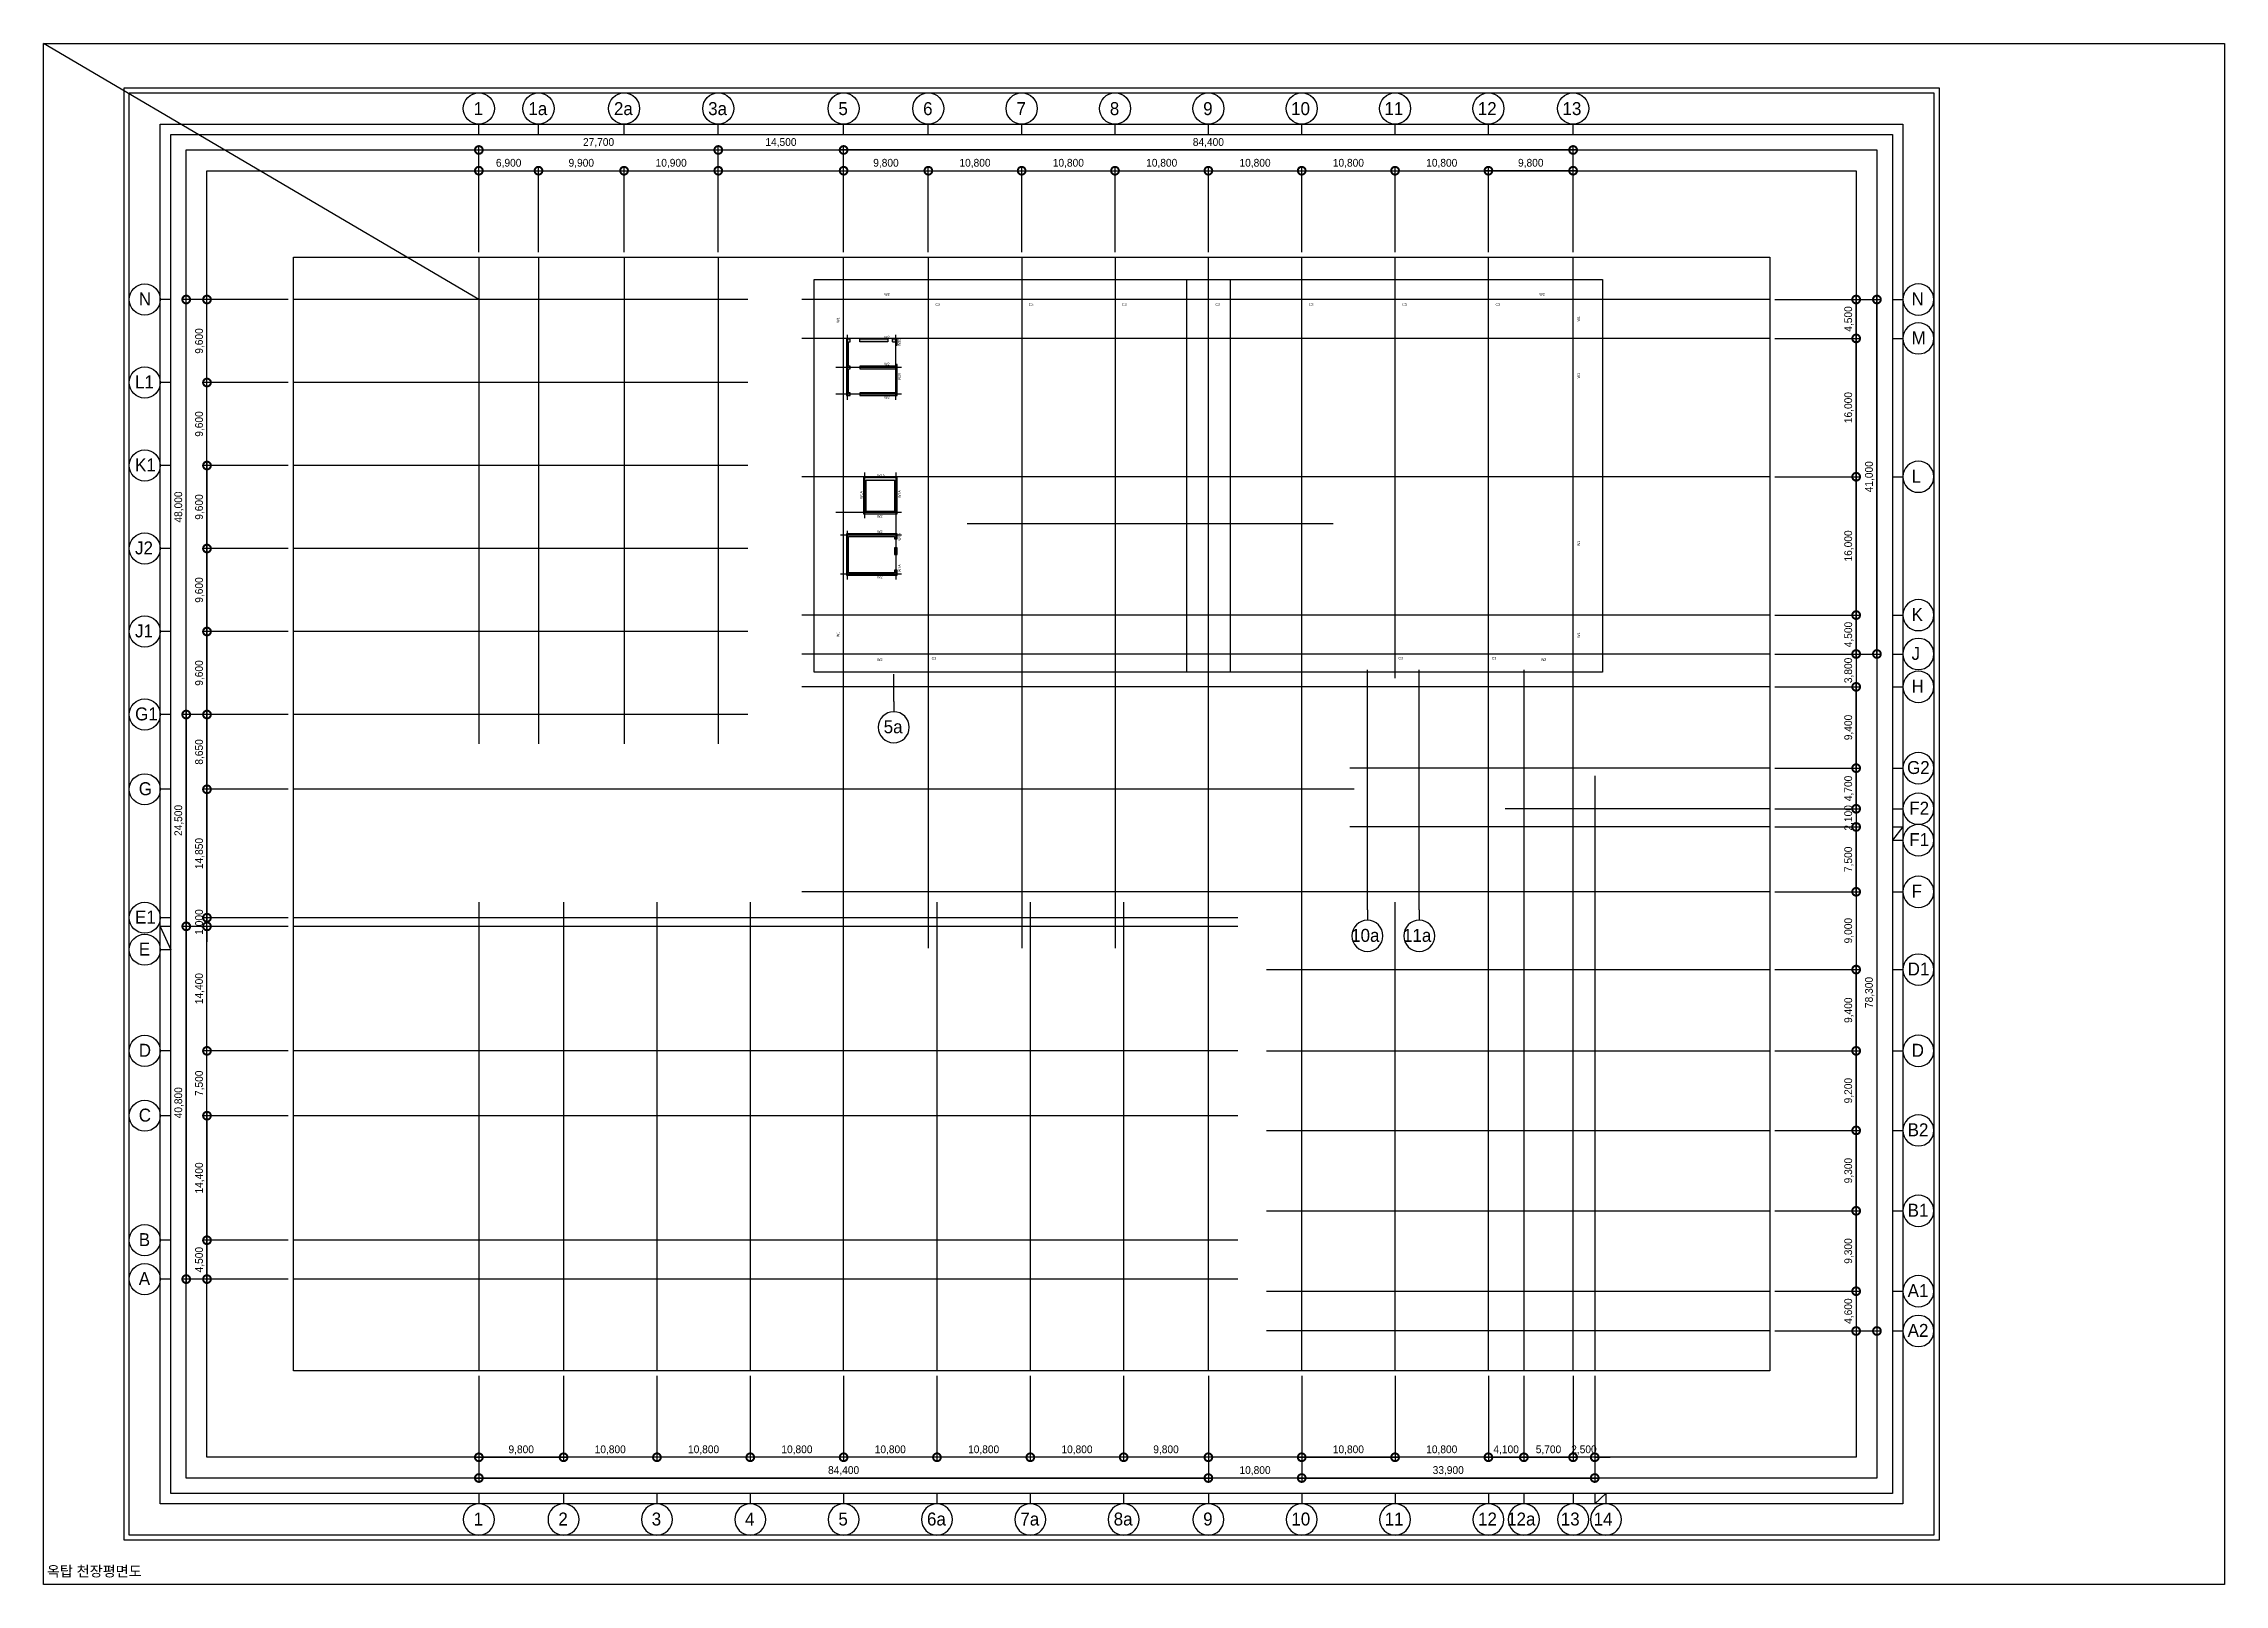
# Model space of a CAD drawing. Header units: millimetres. Extents: x 0 to 252300, y 0 to 178200.
import ezdxf
from ezdxf.enums import TextEntityAlignment as Align

# ---------------------------------------------------------------- set-up
doc = ezdxf.new("R2010")
doc.units = ezdxf.units.MM
doc.header["$LTSCALE"] = 300
for name, color, linetype in [('A-CEN', 1, 'Continuous'), ('A-CEN_axis', 12, 'Continuous'), ('A-CON', 2, 'Continuous'), ('A-DIM', 7, 'Continuous'), ('A-SYM-BUB', 3, 'Continuous'), ('구조SOLID', 253, 'Continuous')]:
    doc.layers.add(name, color=color, linetype=linetype)
doc.layers.add('NOPLOT', color=191, linetype='Continuous', plot=False)
doc.layers.add('기둥부호', color=171, linetype='Continuous', plot=False)
doc.styles.add('Gdim', font='Dotum.ttf')
doc.dimstyles.new('Gdim300', dxfattribs={"dimscale": 300, "dimtxt": 3, "dimasz": 6, "dimexe": 1.5, "dimexo": 2, "dimgap": 1, "dimtad": 1, "dimdec": 0, "dimzin": 0, "dimdsep": 46, "dimlunit": 6, "dimtxsty": 'Gdim', "dimblk": 'DOTSMALL', "dimblk1": 'DOTSMALL', "dimblk2": 'DOTSMALL', "dimcen": 1.5, "dimdle": 1.5, "dimclrd": 1, "dimclre": 1, "dimclrt": 256, "dimazin": 0, "dimtfac": 1, "dimtdec": 0, "dimtix": 1, "dimtmove": 2, "dimatfit": 3, "dimldrblk": 'DOTSMALL', "dimfxl": 0, "dimtolj": 1, "dimtzin": 0, "dimlwd": -1, "dimlwe": -1, "dimarcsym": 0})

msp = doc.modelspace()

# ---------------------------------------------------------------- texts
at = {"layer": 'NOPLOT', "style": 'Gdim'}
msp.add_text('옥탑 천장평면도', height=1200, dxfattribs=at).set_placement((5864, 1530), align=Align.MIDDLE)
at = {"layer": '기둥부호', "linetype": 'ByBlock', "style": 'Gdim'}
for s, p in [('W2', (97255, 149065, 0)), ('W2', (173044, 149065, 0)), ('C3', (103181, 147879, 0)), ('C3', (113981, 147879, 0)), ('C3', (124781, 147879, 0)), ('C3', (135581, 147879, 0)), ('C3', (146381, 147879, 0)), ('C3', (157181, 147879, 0)), ('C3', (167981, 147879, 0)), ('W2', (97255, 144103, 0)), ('W2', (97255, 140992, 0)), ('W2', (97255, 137125, 0)), ('W1A', (96429, 128083, 0)), ('W2', (96429, 123387, 0)), ('W2', (96429, 121615, 0)), ('W2', (96429, 116357, 0)), ('W2', (96429, 106809, 0)), ('C3', (102737, 106965, 0)), ('C3', (102737, 106965, 0)), ('C3', (156737, 106965, 0)), ('C3', (156737, 106965, 0)), ('C3', (167537, 106965, 0)), ('W2', (173227, 106809, 0))]:
    msp.add_text(s, height=300, dxfattribs=at).set_placement(p)
for s, p in [('W1', (92066, 145923, 0)), ('W1', (177746, 146067, 0)), ('W20', (99137, 143227, 0)), ('W20', (99137, 139272, 0)), ('W1', (177746, 139481, 0)), ('W1A', (94766, 125558, 0)), ('W1A', (99171, 125646, 0)), ('W1A', (99171, 120708, 0)), ('W1', (177746, 120081, 0)), ('W1A', (99171, 117070, 0)), ('W1', (92066, 109559, 0)), ('W1', (177746, 109478, 0))]:
    msp.add_text(s, height=300, rotation=90, dxfattribs=at).set_placement(p)

# ---------------------------------------------------------------- blocks, each defined once
blk = doc.blocks.new('A$Cd589e0f6')
at = {"layer": 'NOPLOT'}
for points in [[(9900, -5700), (218700, -5700), (218700, -172500), (9900, -172500)], [(13500, -9300), (215100, -9300), (215100, -168900), (13500, -168900)], [(14700, -10500), (213900, -10500), (213900, -167700), (14700, -167700)], [(16500, -12300), (212100, -12300), (212100, -165900), (16500, -165900)], [(18900, -14700), (209700, -14700), (209700, -163500), (18900, -163500)], [(28900, -24700), (199700, -24700), (199700, -153500), (28900, -153500)]]:
    blk.add_lwpolyline(points, close=True, dxfattribs=at)
blk = doc.blocks.new('_DotSmall')
at = {"color": 0, "linetype": 'ByBlock', "const_width": 0.5}
blk.add_lwpolyline([(-0.0625, 0, 1), (0.0625, 0, 1)], format="xyb", close=True, dxfattribs=at)
blk = doc.blocks.new('*D13')
at = {"layer": 'A-DIM', "color": 1, "transparency": 16777216}
for p, q in [((106000, -124505), (106000, -134355)), ((116800, -124505), (116800, -134355)), ((117250, -133905), (105550, -133905))]:
    blk.add_line(p, q, dxfattribs=at)
at = {"layer": 'Defpoints', "color": 0, "transparency": 16777216}
for p in [(106000, -123905), (116800, -123905), (106000, -133905)]:
    blk.add_point(p, dxfattribs=at)
at = {"layer": 'A-DIM', "color": 1, "transparency": 16777216, "xscale": 1800, "yscale": 1800, "zscale": 1800, "rotation": 180}
blk.add_blockref('_DotSmall', (106000, -133905), dxfattribs=at)
at = {"layer": 'A-DIM', "color": 1, "transparency": 16777216, "xscale": 1800, "yscale": 1800, "zscale": 1800}
blk.add_blockref('_DotSmall', (116800, -133905), dxfattribs=at)
at = {"layer": 'A-DIM', "color": 3, "transparency": 16777216, "insert": (111400, -133068), "char_height": 900, "attachment_point": 5, "style": 'Gdim'}
blk.add_mtext('\\A1;10,800', dxfattribs=at)
blk = doc.blocks.new('*D14')
at = {"layer": 'A-DIM', "color": 1, "transparency": 16777216}
for p, q in [((149946, -77500), (159796, -77500)), ((159346, -87350), (159346, -77050)), ((149946, -86900), (159796, -86900))]:
    blk.add_line(p, q, dxfattribs=at)
at = {"layer": 'Defpoints', "color": 0, "transparency": 16777216}
for p in [(149346, -77500), (159346, -77500), (149346, -86900)]:
    blk.add_point(p, dxfattribs=at)
at = {"layer": 'A-DIM', "color": 1, "transparency": 16777216, "xscale": 1800, "yscale": 1800, "zscale": 1800}
for p, rotation in [((159346, -77500), 90), ((159346, -86900), 270)]:
    blk.add_blockref('_DotSmall', p, dxfattribs=dict(at, rotation=rotation))
at = {"layer": 'A-DIM', "color": 3, "transparency": 16777216, "insert": (158509, -82200), "char_height": 900, "attachment_point": 5, "rotation": 90, "style": 'Gdim'}
blk.add_mtext('\\A1;9,400', dxfattribs=at)
blk = doc.blocks.new('*D15')
at = {"layer": 'A-DIM', "color": 1, "transparency": 16777216}
for p, q in [((159346, -68950), (159346, -60550)), ((149946, -61000), (159796, -61000)), ((149946, -68500), (159796, -68500))]:
    blk.add_line(p, q, dxfattribs=at)
at = {"layer": 'Defpoints', "color": 0, "transparency": 16777216}
for p in [(149346, -61000), (159346, -61000), (149346, -68500)]:
    blk.add_point(p, dxfattribs=at)
at = {"layer": 'A-DIM', "color": 1, "transparency": 16777216, "xscale": 1800, "yscale": 1800, "zscale": 1800}
for p, rotation in [((159346, -61000), 90), ((159346, -68500), 270)]:
    blk.add_blockref('_DotSmall', p, dxfattribs=dict(at, rotation=rotation))
at = {"layer": 'A-DIM', "color": 3, "transparency": 16777216, "insert": (158509, -64750), "char_height": 900, "attachment_point": 5, "rotation": 90, "style": 'Gdim'}
blk.add_mtext('\\A1;7,500', dxfattribs=at)
blk = doc.blocks.new('*D16')
at = {"layer": 'A-DIM', "color": 1, "transparency": 16777216}
for p, q in [((149946, -44800), (159796, -44800)), ((159346, -54650), (159346, -44350)), ((149946, -54200), (159796, -54200))]:
    blk.add_line(p, q, dxfattribs=at)
at = {"layer": 'Defpoints', "color": 0, "transparency": 16777216}
for p in [(149346, -44800), (159346, -44800), (149346, -54200)]:
    blk.add_point(p, dxfattribs=at)
at = {"layer": 'A-DIM', "color": 1, "transparency": 16777216, "xscale": 1800, "yscale": 1800, "zscale": 1800}
for p, rotation in [((159346, -44800), 90), ((159346, -54200), 270)]:
    blk.add_blockref('_DotSmall', p, dxfattribs=dict(at, rotation=rotation))
at = {"layer": 'A-DIM', "color": 3, "transparency": 16777216, "insert": (158509, -49500), "char_height": 900, "attachment_point": 5, "rotation": 90, "style": 'Gdim'}
blk.add_mtext('\\A1;9,400', dxfattribs=at)
blk = doc.blocks.new('*D17')
at = {"layer": 'A-DIM', "color": 1, "transparency": 16777216}
for p, q in [((159346, -68050), (159346, -77950)), ((149946, -68500), (159796, -68500)), ((149946, -77500), (159796, -77500))]:
    blk.add_line(p, q, dxfattribs=at)
at = {"layer": 'Defpoints', "color": 0, "transparency": 16777216}
for p in [(149346, -68500), (149346, -77500), (159346, -77500)]:
    blk.add_point(p, dxfattribs=at)
at = {"layer": 'A-DIM', "color": 1, "transparency": 16777216, "xscale": 1800, "yscale": 1800, "zscale": 1800}
for p, rotation in [((159346, -68500), 90), ((159346, -77500), 270)]:
    blk.add_blockref('_DotSmall', p, dxfattribs=dict(at, rotation=rotation))
at = {"layer": 'A-DIM', "color": 3, "transparency": 16777216, "insert": (158509, -73000), "char_height": 900, "attachment_point": 5, "rotation": 90, "style": 'Gdim'}
blk.add_mtext('\\A1;9,000', dxfattribs=at)
blk = doc.blocks.new('*D18')
at = {"layer": 'A-DIM', "color": 1, "transparency": 16777216}
for p, q in [((53000, -124505), (53000, -134355)), ((63800, -124505), (63800, -134355)), ((64250, -133905), (52550, -133905))]:
    blk.add_line(p, q, dxfattribs=at)
at = {"layer": 'Defpoints', "color": 0, "transparency": 16777216}
for p in [(53000, -123905), (63800, -123905), (53000, -133905)]:
    blk.add_point(p, dxfattribs=at)
at = {"layer": 'A-DIM', "color": 1, "transparency": 16777216, "xscale": 1800, "yscale": 1800, "zscale": 1800, "rotation": 180}
blk.add_blockref('_DotSmall', (53000, -133905), dxfattribs=at)
at = {"layer": 'A-DIM', "color": 1, "transparency": 16777216, "xscale": 1800, "yscale": 1800, "zscale": 1800}
blk.add_blockref('_DotSmall', (63800, -133905), dxfattribs=at)
at = {"layer": 'A-DIM', "color": 3, "transparency": 16777216, "insert": (58400, -133068), "char_height": 900, "attachment_point": 5, "style": 'Gdim'}
blk.add_mtext('\\A1;10,800', dxfattribs=at)
blk = doc.blocks.new('*D4')
at = {"layer": 'A-DIM', "color": 1, "transparency": 16777216}
for p, q in [((63800, -124505), (63800, -134355)), ((74600, -124505), (74600, -134355)), ((75050, -133905), (63350, -133905))]:
    blk.add_line(p, q, dxfattribs=at)
at = {"layer": 'Defpoints', "color": 0, "transparency": 16777216}
for p in [(63800, -123905), (74600, -123905), (63800, -133905)]:
    blk.add_point(p, dxfattribs=at)
at = {"layer": 'A-DIM', "color": 1, "transparency": 16777216, "xscale": 1800, "yscale": 1800, "zscale": 1800, "rotation": 180}
blk.add_blockref('_DotSmall', (63800, -133905), dxfattribs=at)
at = {"layer": 'A-DIM', "color": 1, "transparency": 16777216, "xscale": 1800, "yscale": 1800, "zscale": 1800}
blk.add_blockref('_DotSmall', (74600, -133905), dxfattribs=at)
at = {"layer": 'A-DIM', "color": 3, "transparency": 16777216, "insert": (69200, -133068), "char_height": 900, "attachment_point": 5, "style": 'Gdim'}
blk.add_mtext('\\A1;10,800', dxfattribs=at)
blk = doc.blocks.new('*D5')
at = {"layer": 'A-DIM', "color": 1, "transparency": 16777216}
for p, q in [((74600, -124505), (74600, -134355)), ((84400, -124505), (84400, -134355)), ((84850, -133905), (74150, -133905))]:
    blk.add_line(p, q, dxfattribs=at)
at = {"layer": 'Defpoints', "color": 0, "transparency": 16777216}
for p in [(74600, -123905), (84400, -123905), (74600, -133905)]:
    blk.add_point(p, dxfattribs=at)
at = {"layer": 'A-DIM', "color": 1, "transparency": 16777216, "xscale": 1800, "yscale": 1800, "zscale": 1800, "rotation": 180}
blk.add_blockref('_DotSmall', (74600, -133905), dxfattribs=at)
at = {"layer": 'A-DIM', "color": 1, "transparency": 16777216, "xscale": 1800, "yscale": 1800, "zscale": 1800}
blk.add_blockref('_DotSmall', (84400, -133905), dxfattribs=at)
at = {"layer": 'A-DIM', "color": 3, "transparency": 16777216, "insert": (79500, -133068), "char_height": 900, "attachment_point": 5, "style": 'Gdim'}
blk.add_mtext('\\A1;9,800', dxfattribs=at)
blk = doc.blocks.new('*D6')
at = {"layer": 'A-DIM', "color": 1, "transparency": 16777216}
for p, q in [((42200, -124505), (42200, -134355)), ((53000, -124505), (53000, -134355)), ((53450, -133905), (41750, -133905))]:
    blk.add_line(p, q, dxfattribs=at)
at = {"layer": 'Defpoints', "color": 0, "transparency": 16777216}
for p in [(42200, -123905), (53000, -123905), (42200, -133905)]:
    blk.add_point(p, dxfattribs=at)
at = {"layer": 'A-DIM', "color": 1, "transparency": 16777216, "xscale": 1800, "yscale": 1800, "zscale": 1800, "rotation": 180}
blk.add_blockref('_DotSmall', (42200, -133905), dxfattribs=at)
at = {"layer": 'A-DIM', "color": 1, "transparency": 16777216, "xscale": 1800, "yscale": 1800, "zscale": 1800}
blk.add_blockref('_DotSmall', (53000, -133905), dxfattribs=at)
at = {"layer": 'A-DIM', "color": 3, "transparency": 16777216, "insert": (47600, -133068), "char_height": 900, "attachment_point": 5, "style": 'Gdim'}
blk.add_mtext('\\A1;10,800', dxfattribs=at)
blk = doc.blocks.new('*D7')
at = {"layer": 'A-DIM', "color": 1, "transparency": 16777216}
for p, q in [((9800, -124505), (9800, -134355)), ((20600, -124505), (20600, -134355)), ((21050, -133905), (9350, -133905))]:
    blk.add_line(p, q, dxfattribs=at)
at = {"layer": 'Defpoints', "color": 0, "transparency": 16777216}
for p in [(9800, -123905), (20600, -123905), (9800, -133905)]:
    blk.add_point(p, dxfattribs=at)
at = {"layer": 'A-DIM', "color": 1, "transparency": 16777216, "xscale": 1800, "yscale": 1800, "zscale": 1800, "rotation": 180}
blk.add_blockref('_DotSmall', (9800, -133905), dxfattribs=at)
at = {"layer": 'A-DIM', "color": 1, "transparency": 16777216, "xscale": 1800, "yscale": 1800, "zscale": 1800}
blk.add_blockref('_DotSmall', (20600, -133905), dxfattribs=at)
at = {"layer": 'A-DIM', "color": 3, "transparency": 16777216, "insert": (15200, -133068), "char_height": 900, "attachment_point": 5, "style": 'Gdim'}
blk.add_mtext('\\A1;10,800', dxfattribs=at)
blk = doc.blocks.new('*D8')
at = {"layer": 'A-DIM', "color": 1, "transparency": 16777216}
for p, q in [((0, -124505), (0, -134355)), ((9800, -124505), (9800, -134355)), ((-450, -133905), (10250, -133905))]:
    blk.add_line(p, q, dxfattribs=at)
at = {"layer": 'Defpoints', "color": 0, "transparency": 16777216}
for p in [(0, -123905), (9800, -123905), (9800, -133905)]:
    blk.add_point(p, dxfattribs=at)
at = {"layer": 'A-DIM', "color": 1, "transparency": 16777216, "xscale": 1800, "yscale": 1800, "zscale": 1800, "rotation": 180}
blk.add_blockref('_DotSmall', (0, -133905), dxfattribs=at)
at = {"layer": 'A-DIM', "color": 1, "transparency": 16777216, "xscale": 1800, "yscale": 1800, "zscale": 1800}
blk.add_blockref('_DotSmall', (9800, -133905), dxfattribs=at)
at = {"layer": 'A-DIM', "color": 3, "transparency": 16777216, "insert": (4900, -133068), "char_height": 900, "attachment_point": 5, "style": 'Gdim'}
blk.add_mtext('\\A1;9,800', dxfattribs=at)
blk = doc.blocks.new('*D9')
at = {"layer": 'A-DIM', "color": 1, "transparency": 16777216}
for p, q in [((0, -124505), (0, -136755)), ((84400, -124505), (84400, -136755)), ((-450, -136305), (84850, -136305))]:
    blk.add_line(p, q, dxfattribs=at)
at = {"layer": 'Defpoints', "color": 0, "transparency": 16777216}
for p in [(0, -123905), (84400, -123905), (84400, -136305)]:
    blk.add_point(p, dxfattribs=at)
at = {"layer": 'A-DIM', "color": 1, "transparency": 16777216, "xscale": 1800, "yscale": 1800, "zscale": 1800, "rotation": 180}
blk.add_blockref('_DotSmall', (0, -136305), dxfattribs=at)
at = {"layer": 'A-DIM', "color": 1, "transparency": 16777216, "xscale": 1800, "yscale": 1800, "zscale": 1800}
blk.add_blockref('_DotSmall', (84400, -136305), dxfattribs=at)
at = {"layer": 'A-DIM', "color": 3, "transparency": 16777216, "insert": (42200, -135468), "char_height": 900, "attachment_point": 5, "style": 'Gdim'}
blk.add_mtext('\\A1;84,400', dxfattribs=at)
blk = doc.blocks.new('*D10')
at = {"layer": 'A-DIM', "color": 1, "transparency": 16777216}
for p, q in [((20600, -124505), (20600, -134355)), ((31400, -124505), (31400, -134355)), ((31850, -133905), (20150, -133905))]:
    blk.add_line(p, q, dxfattribs=at)
at = {"layer": 'Defpoints', "color": 0, "transparency": 16777216}
for p in [(20600, -123905), (31400, -123905), (20600, -133905)]:
    blk.add_point(p, dxfattribs=at)
at = {"layer": 'A-DIM', "color": 1, "transparency": 16777216, "xscale": 1800, "yscale": 1800, "zscale": 1800, "rotation": 180}
blk.add_blockref('_DotSmall', (20600, -133905), dxfattribs=at)
at = {"layer": 'A-DIM', "color": 1, "transparency": 16777216, "xscale": 1800, "yscale": 1800, "zscale": 1800}
blk.add_blockref('_DotSmall', (31400, -133905), dxfattribs=at)
at = {"layer": 'A-DIM', "color": 3, "transparency": 16777216, "insert": (26000, -133068), "char_height": 900, "attachment_point": 5, "style": 'Gdim'}
blk.add_mtext('\\A1;10,800', dxfattribs=at)
blk = doc.blocks.new('*D11')
at = {"layer": 'A-DIM', "color": 1, "transparency": 16777216}
for p, q in [((31400, -124505), (31400, -134355)), ((42200, -124505), (42200, -134355)), ((42650, -133905), (30950, -133905))]:
    blk.add_line(p, q, dxfattribs=at)
at = {"layer": 'Defpoints', "color": 0, "transparency": 16777216}
for p in [(31400, -123905), (42200, -123905), (31400, -133905)]:
    blk.add_point(p, dxfattribs=at)
at = {"layer": 'A-DIM', "color": 1, "transparency": 16777216, "xscale": 1800, "yscale": 1800, "zscale": 1800, "rotation": 180}
blk.add_blockref('_DotSmall', (31400, -133905), dxfattribs=at)
at = {"layer": 'A-DIM', "color": 1, "transparency": 16777216, "xscale": 1800, "yscale": 1800, "zscale": 1800}
blk.add_blockref('_DotSmall', (42200, -133905), dxfattribs=at)
at = {"layer": 'A-DIM', "color": 3, "transparency": 16777216, "insert": (36800, -133068), "char_height": 900, "attachment_point": 5, "style": 'Gdim'}
blk.add_mtext('\\A1;10,800', dxfattribs=at)
blk = doc.blocks.new('*D12')
at = {"layer": 'A-DIM', "color": 1, "transparency": 16777216}
for p, q in [((95200, -124505), (95200, -134355)), ((106000, -124505), (106000, -134355)), ((94750, -133905), (106450, -133905))]:
    blk.add_line(p, q, dxfattribs=at)
at = {"layer": 'Defpoints', "color": 0, "transparency": 16777216}
for p in [(95200, -123905), (106000, -123905), (106000, -133905)]:
    blk.add_point(p, dxfattribs=at)
at = {"layer": 'A-DIM', "color": 1, "transparency": 16777216, "xscale": 1800, "yscale": 1800, "zscale": 1800, "rotation": 180}
blk.add_blockref('_DotSmall', (95200, -133905), dxfattribs=at)
at = {"layer": 'A-DIM', "color": 1, "transparency": 16777216, "xscale": 1800, "yscale": 1800, "zscale": 1800}
blk.add_blockref('_DotSmall', (106000, -133905), dxfattribs=at)
at = {"layer": 'A-DIM', "color": 3, "transparency": 16777216, "insert": (100600, -133068), "char_height": 900, "attachment_point": 5, "style": 'Gdim'}
blk.add_mtext('\\A1;10,800', dxfattribs=at)
blk = doc.blocks.new('*D29')
at = {"layer": 'A-DIM', "color": 1, "transparency": 16777216}
for p, q in [((95200, -124505), (95200, -136755)), ((129100, -124505), (129100, -136755)), ((94750, -136305), (129550, -136305))]:
    blk.add_line(p, q, dxfattribs=at)
at = {"layer": 'Defpoints', "color": 0, "transparency": 16777216}
for p in [(95200, -123905), (129100, -123905), (129100, -136305)]:
    blk.add_point(p, dxfattribs=at)
at = {"layer": 'A-DIM', "color": 1, "transparency": 16777216, "xscale": 1800, "yscale": 1800, "zscale": 1800, "rotation": 180}
blk.add_blockref('_DotSmall', (95200, -136305), dxfattribs=at)
at = {"layer": 'A-DIM', "color": 1, "transparency": 16777216, "xscale": 1800, "yscale": 1800, "zscale": 1800}
blk.add_blockref('_DotSmall', (129100, -136305), dxfattribs=at)
at = {"layer": 'A-DIM', "color": 3, "transparency": 16777216, "insert": (112150, -135468), "char_height": 900, "attachment_point": 5, "style": 'Gdim'}
blk.add_mtext('\\A1;33,900', dxfattribs=at)
blk = doc.blocks.new('*D30')
at = {"layer": 'A-DIM', "color": 1, "transparency": 16777216}
for p, q in [((84400, -124505), (84400, -136755)), ((95200, -124505), (95200, -136755)), ((95650, -136305), (83950, -136305))]:
    blk.add_line(p, q, dxfattribs=at)
at = {"layer": 'Defpoints', "color": 0, "transparency": 16777216}
for p in [(84400, -123905), (95200, -123905), (84400, -136305)]:
    blk.add_point(p, dxfattribs=at)
at = {"layer": 'A-DIM', "color": 1, "transparency": 16777216, "xscale": 1800, "yscale": 1800, "zscale": 1800, "rotation": 180}
blk.add_blockref('_DotSmall', (84400, -136305), dxfattribs=at)
at = {"layer": 'A-DIM', "color": 1, "transparency": 16777216, "xscale": 1800, "yscale": 1800, "zscale": 1800}
blk.add_blockref('_DotSmall', (95200, -136305), dxfattribs=at)
at = {"layer": 'A-DIM', "color": 3, "transparency": 16777216, "insert": (89800, -135468), "char_height": 900, "attachment_point": 5, "style": 'Gdim'}
blk.add_mtext('\\A1;10,800', dxfattribs=at)
blk = doc.blocks.new('*D31')
at = {"layer": 'A-DIM', "color": 1, "transparency": 16777216}
for p, q in [((116800, -124505), (116800, -134355)), ((120900, -124505), (120900, -134355)), ((116350, -133905), (121350, -133905))]:
    blk.add_line(p, q, dxfattribs=at)
at = {"layer": 'Defpoints', "color": 0, "transparency": 16777216}
for p in [(116800, -123905), (120900, -123905), (120900, -133905)]:
    blk.add_point(p, dxfattribs=at)
at = {"layer": 'A-DIM', "color": 1, "transparency": 16777216, "xscale": 1800, "yscale": 1800, "zscale": 1800, "rotation": 180}
blk.add_blockref('_DotSmall', (116800, -133905), dxfattribs=at)
at = {"layer": 'A-DIM', "color": 1, "transparency": 16777216, "xscale": 1800, "yscale": 1800, "zscale": 1800}
blk.add_blockref('_DotSmall', (120900, -133905), dxfattribs=at)
at = {"layer": 'A-DIM', "color": 3, "transparency": 16777216, "insert": (118850, -133068), "char_height": 900, "attachment_point": 5, "style": 'Gdim'}
blk.add_mtext('\\A1;4,100', dxfattribs=at)
blk = doc.blocks.new('*D32')
at = {"layer": 'A-DIM', "color": 1, "transparency": 16777216}
for p, q in [((120900, -124505), (120900, -134355)), ((126600, -124505), (126600, -134355)), ((120450, -133905), (127050, -133905))]:
    blk.add_line(p, q, dxfattribs=at)
at = {"layer": 'Defpoints', "color": 0, "transparency": 16777216}
for p in [(120900, -123905), (126600, -123905), (126600, -133905)]:
    blk.add_point(p, dxfattribs=at)
at = {"layer": 'A-DIM', "color": 1, "transparency": 16777216, "xscale": 1800, "yscale": 1800, "zscale": 1800, "rotation": 180}
blk.add_blockref('_DotSmall', (120900, -133905), dxfattribs=at)
at = {"layer": 'A-DIM', "color": 1, "transparency": 16777216, "xscale": 1800, "yscale": 1800, "zscale": 1800}
blk.add_blockref('_DotSmall', (126600, -133905), dxfattribs=at)
at = {"layer": 'A-DIM', "color": 3, "transparency": 16777216, "insert": (123750, -133068), "char_height": 900, "attachment_point": 5, "style": 'Gdim'}
blk.add_mtext('\\A1;5,700', dxfattribs=at)
blk = doc.blocks.new('*D33')
at = {"layer": 'A-DIM', "color": 1, "transparency": 16777216}
for p, q in [((126600, -124505), (126600, -134355)), ((129100, -124505), (129100, -134355)), ((126600, -133905), (124800, -133905)), ((129100, -133905), (126600, -133905)), ((129100, -133905), (130900, -133905))]:
    blk.add_line(p, q, dxfattribs=at)
at = {"layer": 'Defpoints', "color": 0, "transparency": 16777216}
for p in [(126600, -123905), (129100, -123905), (126600, -133905)]:
    blk.add_point(p, dxfattribs=at)
at = {"layer": 'A-DIM', "color": 1, "transparency": 16777216, "xscale": 1800, "yscale": 1800, "zscale": 1800}
blk.add_blockref('_DotSmall', (126600, -133905), dxfattribs=at)
at = {"layer": 'A-DIM', "color": 1, "transparency": 16777216, "xscale": 1800, "yscale": 1800, "zscale": 1800, "rotation": 180}
blk.add_blockref('_DotSmall', (129100, -133905), dxfattribs=at)
at = {"layer": 'A-DIM', "color": 3, "transparency": 16777216, "insert": (127850, -133068), "char_height": 900, "attachment_point": 5, "style": 'Gdim'}
blk.add_mtext('\\A1;2,500', dxfattribs=at)
blk = doc.blocks.new('*D34')
at = {"layer": 'A-DIM', "color": 1, "transparency": 16777216}
for p, q in [((149946, -114700), (159794, -114700)), ((159344, -114250), (159344, -119750)), ((149945, -119300), (159794, -119300))]:
    blk.add_line(p, q, dxfattribs=at)
at = {"layer": 'Defpoints', "color": 0, "transparency": 16777216}
for p in [(149346, -114700), (149345, -119300), (159344, -119300)]:
    blk.add_point(p, dxfattribs=at)
at = {"layer": 'A-DIM', "color": 1, "transparency": 16777216, "xscale": 1800, "yscale": 1800, "zscale": 1800}
for p, rotation in [((159344, -114700), 90), ((159344, -119300), 270)]:
    blk.add_blockref('_DotSmall', p, dxfattribs=dict(at, rotation=rotation))
at = {"layer": 'A-DIM', "color": 3, "transparency": 16777216, "insert": (158507, -117000), "char_height": 900, "attachment_point": 5, "rotation": 90, "style": 'Gdim'}
blk.add_mtext('\\A1;4,600', dxfattribs=at)
blk = doc.blocks.new('*D35')
at = {"layer": 'A-DIM', "color": 1, "transparency": 16777216}
for p, q in [((159346, -58900), (159346, -57100)), ((149946, -58900), (159796, -58900)), ((159346, -58900), (159346, -61000)), ((149946, -61000), (159796, -61000)), ((159346, -61000), (159346, -62800))]:
    blk.add_line(p, q, dxfattribs=at)
at = {"layer": 'Defpoints', "color": 0, "transparency": 16777216}
for p in [(149346, -58900), (149346, -61000), (159346, -61000)]:
    blk.add_point(p, dxfattribs=at)
at = {"layer": 'A-DIM', "color": 1, "transparency": 16777216, "xscale": 1800, "yscale": 1800, "zscale": 1800}
for p, rotation in [((159346, -58900), 270), ((159346, -61000), 90)]:
    blk.add_blockref('_DotSmall', p, dxfattribs=dict(at, rotation=rotation))
at = {"layer": 'A-DIM', "color": 3, "transparency": 16777216, "insert": (158509, -59950), "char_height": 900, "attachment_point": 5, "rotation": 90, "style": 'Gdim'}
blk.add_mtext('\\A1;2,100', dxfattribs=at)
blk = doc.blocks.new('*D36')
at = {"layer": 'A-DIM', "color": 1, "transparency": 16777216}
for p, q in [((-33854, -48450), (-33854, 450)), ((-22054, 0), (-34304, 0)), ((-22054, -48000), (-34304, -48000))]:
    blk.add_line(p, q, dxfattribs=at)
at = {"layer": 'Defpoints', "color": 0, "transparency": 16777216}
for p in [(-33854, 0), (-21454, 0), (-21454, -48000)]:
    blk.add_point(p, dxfattribs=at)
at = {"layer": 'A-DIM', "color": 1, "transparency": 16777216, "xscale": 1800, "yscale": 1800, "zscale": 1800}
for p, rotation in [((-33854, 0), 90), ((-33854, -48000), 270)]:
    blk.add_blockref('_DotSmall', p, dxfattribs=dict(at, rotation=rotation))
at = {"layer": 'A-DIM', "color": 3, "transparency": 16777216, "insert": (-34691, -24000), "char_height": 900, "attachment_point": 5, "rotation": 90, "style": 'Gdim'}
blk.add_mtext('\\A1;48,000', dxfattribs=at)
blk = doc.blocks.new('*D37')
at = {"layer": 'A-DIM', "color": 1, "transparency": 16777216}
for p, q in [((-22054, -28800), (-31904, -28800)), ((-31454, -28350), (-31454, -38850)), ((-22054, -38400), (-31904, -38400))]:
    blk.add_line(p, q, dxfattribs=at)
at = {"layer": 'Defpoints', "color": 0, "transparency": 16777216}
for p in [(-21454, -28800), (-31454, -38400), (-21454, -38400)]:
    blk.add_point(p, dxfattribs=at)
at = {"layer": 'A-DIM', "color": 1, "transparency": 16777216, "xscale": 1800, "yscale": 1800, "zscale": 1800}
for p, rotation in [((-31454, -28800), 90), ((-31454, -38400), 270)]:
    blk.add_blockref('_DotSmall', p, dxfattribs=dict(at, rotation=rotation))
at = {"layer": 'A-DIM', "color": 3, "transparency": 16777216, "insert": (-32291, -33600), "char_height": 900, "attachment_point": 5, "rotation": 90, "style": 'Gdim'}
blk.add_mtext('\\A1;9,600', dxfattribs=at)
blk = doc.blocks.new('*D38')
at = {"layer": 'A-DIM', "color": 1, "transparency": 16777216}
for p, q in [((-22054, -38400), (-31904, -38400)), ((-31454, -37950), (-31454, -48450)), ((-22054, -48000), (-31904, -48000))]:
    blk.add_line(p, q, dxfattribs=at)
at = {"layer": 'Defpoints', "color": 0, "transparency": 16777216}
for p in [(-21454, -38400), (-31454, -48000), (-21454, -48000)]:
    blk.add_point(p, dxfattribs=at)
at = {"layer": 'A-DIM', "color": 1, "transparency": 16777216, "xscale": 1800, "yscale": 1800, "zscale": 1800}
for p, rotation in [((-31454, -38400), 90), ((-31454, -48000), 270)]:
    blk.add_blockref('_DotSmall', p, dxfattribs=dict(at, rotation=rotation))
at = {"layer": 'A-DIM', "color": 3, "transparency": 16777216, "insert": (-32291, -43200), "char_height": 900, "attachment_point": 5, "rotation": 90, "style": 'Gdim'}
blk.add_mtext('\\A1;9,600', dxfattribs=at)
blk = doc.blocks.new('*D39')
at = {"layer": 'A-DIM', "color": 1, "transparency": 16777216}
for p, q in [((-22054, -9600), (-31904, -9600)), ((-31454, -19650), (-31454, -9150)), ((-22054, -19200), (-31904, -19200))]:
    blk.add_line(p, q, dxfattribs=at)
at = {"layer": 'Defpoints', "color": 0, "transparency": 16777216}
for p in [(-31454, -9600), (-21454, -9600), (-21454, -19200)]:
    blk.add_point(p, dxfattribs=at)
at = {"layer": 'A-DIM', "color": 1, "transparency": 16777216, "xscale": 1800, "yscale": 1800, "zscale": 1800}
for p, rotation in [((-31454, -9600), 90), ((-31454, -19200), 270)]:
    blk.add_blockref('_DotSmall', p, dxfattribs=dict(at, rotation=rotation))
at = {"layer": 'A-DIM', "color": 3, "transparency": 16777216, "insert": (-32291, -14400), "char_height": 900, "attachment_point": 5, "rotation": 90, "style": 'Gdim'}
blk.add_mtext('\\A1;9,600', dxfattribs=at)
blk = doc.blocks.new('*D19')
at = {"layer": 'A-DIM', "color": 1, "transparency": 16777216}
for p, q in [((-31454, -10050), (-31454, 450)), ((-22054, 0), (-31904, 0)), ((-22054, -9600), (-31904, -9600))]:
    blk.add_line(p, q, dxfattribs=at)
at = {"layer": 'Defpoints', "color": 0, "transparency": 16777216}
for p in [(-31454, 0), (-21454, 0), (-21454, -9600)]:
    blk.add_point(p, dxfattribs=at)
at = {"layer": 'A-DIM', "color": 1, "transparency": 16777216, "xscale": 1800, "yscale": 1800, "zscale": 1800}
for p, rotation in [((-31454, 0), 90), ((-31454, -9600), 270)]:
    blk.add_blockref('_DotSmall', p, dxfattribs=dict(at, rotation=rotation))
at = {"layer": 'A-DIM', "color": 3, "transparency": 16777216, "insert": (-32291, -4800), "char_height": 900, "attachment_point": 5, "rotation": 90, "style": 'Gdim'}
blk.add_mtext('\\A1;9,600', dxfattribs=at)
blk = doc.blocks.new('*D20')
at = {"layer": 'A-DIM', "color": 1, "transparency": 16777216}
for p, q in [((-22054, -19200), (-31904, -19200)), ((-31454, -18750), (-31454, -29250)), ((-22054, -28800), (-31904, -28800))]:
    blk.add_line(p, q, dxfattribs=at)
at = {"layer": 'Defpoints', "color": 0, "transparency": 16777216}
for p in [(-21454, -19200), (-31454, -28800), (-21454, -28800)]:
    blk.add_point(p, dxfattribs=at)
at = {"layer": 'A-DIM', "color": 1, "transparency": 16777216, "xscale": 1800, "yscale": 1800, "zscale": 1800}
for p, rotation in [((-31454, -19200), 90), ((-31454, -28800), 270)]:
    blk.add_blockref('_DotSmall', p, dxfattribs=dict(at, rotation=rotation))
at = {"layer": 'A-DIM', "color": 3, "transparency": 16777216, "insert": (-32291, -24000), "char_height": 900, "attachment_point": 5, "rotation": 90, "style": 'Gdim'}
blk.add_mtext('\\A1;9,600', dxfattribs=at)
blk = doc.blocks.new('*D21')
at = {"layer": 'A-DIM', "color": 1, "transparency": 16777216}
for p, q in [((0, 5495), (0, 17745)), ((27700, 5495), (27700, 17745)), ((-450, 17295), (28150, 17295))]:
    blk.add_line(p, q, dxfattribs=at)
at = {"layer": 'Defpoints', "color": 0, "transparency": 16777216}
for p in [(27700, 17295), (0, 4895), (27700, 4895)]:
    blk.add_point(p, dxfattribs=at)
at = {"layer": 'A-DIM', "color": 1, "transparency": 16777216, "xscale": 1800, "yscale": 1800, "zscale": 1800, "rotation": 180}
blk.add_blockref('_DotSmall', (0, 17295), dxfattribs=at)
at = {"layer": 'A-DIM', "color": 1, "transparency": 16777216, "xscale": 1800, "yscale": 1800, "zscale": 1800}
blk.add_blockref('_DotSmall', (27700, 17295), dxfattribs=at)
at = {"layer": 'A-DIM', "color": 3, "transparency": 16777216, "insert": (13850, 18132), "char_height": 900, "attachment_point": 5, "style": 'Gdim'}
blk.add_mtext('\\A1;27,700', dxfattribs=at)
blk = doc.blocks.new('*D22')
at = {"layer": 'A-DIM', "color": 1, "transparency": 16777216}
for p, q in [((62800, 5495), (62800, 15345)), ((73600, 5495), (73600, 15345)), ((62350, 14895), (74050, 14895))]:
    blk.add_line(p, q, dxfattribs=at)
at = {"layer": 'Defpoints', "color": 0, "transparency": 16777216}
for p in [(73600, 14895), (62800, 4895), (73600, 4895)]:
    blk.add_point(p, dxfattribs=at)
at = {"layer": 'A-DIM', "color": 1, "transparency": 16777216, "xscale": 1800, "yscale": 1800, "zscale": 1800, "rotation": 180}
blk.add_blockref('_DotSmall', (62800, 14895), dxfattribs=at)
at = {"layer": 'A-DIM', "color": 1, "transparency": 16777216, "xscale": 1800, "yscale": 1800, "zscale": 1800}
blk.add_blockref('_DotSmall', (73600, 14895), dxfattribs=at)
at = {"layer": 'A-DIM', "color": 3, "transparency": 16777216, "insert": (68200, 15732), "char_height": 900, "attachment_point": 5, "style": 'Gdim'}
blk.add_mtext('\\A1;10,800', dxfattribs=at)
blk = doc.blocks.new('*D23')
at = {"layer": 'A-DIM', "color": 1, "transparency": 16777216}
for p, q in [((52000, 5495), (52000, 15345)), ((62800, 5495), (62800, 15345)), ((51550, 14895), (63250, 14895))]:
    blk.add_line(p, q, dxfattribs=at)
at = {"layer": 'Defpoints', "color": 0, "transparency": 16777216}
for p in [(62800, 14895), (52000, 4895), (62800, 4895)]:
    blk.add_point(p, dxfattribs=at)
at = {"layer": 'A-DIM', "color": 1, "transparency": 16777216, "xscale": 1800, "yscale": 1800, "zscale": 1800, "rotation": 180}
blk.add_blockref('_DotSmall', (52000, 14895), dxfattribs=at)
at = {"layer": 'A-DIM', "color": 1, "transparency": 16777216, "xscale": 1800, "yscale": 1800, "zscale": 1800}
blk.add_blockref('_DotSmall', (62800, 14895), dxfattribs=at)
at = {"layer": 'A-DIM', "color": 3, "transparency": 16777216, "insert": (57400, 15732), "char_height": 900, "attachment_point": 5, "style": 'Gdim'}
blk.add_mtext('\\A1;10,800', dxfattribs=at)
blk = doc.blocks.new('*D24')
at = {"layer": 'A-DIM', "color": 1, "transparency": 16777216}
for p, q in [((42200, 5495), (42200, 15345)), ((52000, 5495), (52000, 15345)), ((41750, 14895), (52450, 14895))]:
    blk.add_line(p, q, dxfattribs=at)
at = {"layer": 'Defpoints', "color": 0, "transparency": 16777216}
for p in [(52000, 14895), (42200, 4895), (52000, 4895)]:
    blk.add_point(p, dxfattribs=at)
at = {"layer": 'A-DIM', "color": 1, "transparency": 16777216, "xscale": 1800, "yscale": 1800, "zscale": 1800, "rotation": 180}
blk.add_blockref('_DotSmall', (42200, 14895), dxfattribs=at)
at = {"layer": 'A-DIM', "color": 1, "transparency": 16777216, "xscale": 1800, "yscale": 1800, "zscale": 1800}
blk.add_blockref('_DotSmall', (52000, 14895), dxfattribs=at)
at = {"layer": 'A-DIM', "color": 3, "transparency": 16777216, "insert": (47100, 15732), "char_height": 900, "attachment_point": 5, "style": 'Gdim'}
blk.add_mtext('\\A1;9,800', dxfattribs=at)
blk = doc.blocks.new('*D25')
at = {"layer": 'A-DIM', "color": 1, "transparency": 16777216}
for p, q in [((27700, 5495), (27700, 17745)), ((42200, 5495), (42200, 17745)), ((27250, 17295), (42650, 17295))]:
    blk.add_line(p, q, dxfattribs=at)
at = {"layer": 'Defpoints', "color": 0, "transparency": 16777216}
for p in [(42200, 17295), (27700, 4895), (42200, 4895)]:
    blk.add_point(p, dxfattribs=at)
at = {"layer": 'A-DIM', "color": 1, "transparency": 16777216, "xscale": 1800, "yscale": 1800, "zscale": 1800, "rotation": 180}
blk.add_blockref('_DotSmall', (27700, 17295), dxfattribs=at)
at = {"layer": 'A-DIM', "color": 1, "transparency": 16777216, "xscale": 1800, "yscale": 1800, "zscale": 1800}
blk.add_blockref('_DotSmall', (42200, 17295), dxfattribs=at)
at = {"layer": 'A-DIM', "color": 3, "transparency": 16777216, "insert": (34950, 18132), "char_height": 900, "attachment_point": 5, "style": 'Gdim'}
blk.add_mtext('\\A1;14,500', dxfattribs=at)
blk = doc.blocks.new('*D26')
at = {"layer": 'A-DIM', "color": 1, "transparency": 16777216}
for p, q in [((16800, 5495), (16800, 15345)), ((27700, 5495), (27700, 15345)), ((16350, 14895), (28150, 14895))]:
    blk.add_line(p, q, dxfattribs=at)
at = {"layer": 'Defpoints', "color": 0, "transparency": 16777216}
for p in [(27700, 14895), (16800, 4895), (27700, 4895)]:
    blk.add_point(p, dxfattribs=at)
at = {"layer": 'A-DIM', "color": 1, "transparency": 16777216, "xscale": 1800, "yscale": 1800, "zscale": 1800, "rotation": 180}
blk.add_blockref('_DotSmall', (16800, 14895), dxfattribs=at)
at = {"layer": 'A-DIM', "color": 1, "transparency": 16777216, "xscale": 1800, "yscale": 1800, "zscale": 1800}
blk.add_blockref('_DotSmall', (27700, 14895), dxfattribs=at)
at = {"layer": 'A-DIM', "color": 3, "transparency": 16777216, "insert": (22250, 15732), "char_height": 900, "attachment_point": 5, "style": 'Gdim'}
blk.add_mtext('\\A1;10,900', dxfattribs=at)
blk = doc.blocks.new('*D27')
at = {"layer": 'A-DIM', "color": 1, "transparency": 16777216}
for p, q in [((6900, 5495), (6900, 15345)), ((16800, 5495), (16800, 15345)), ((6450, 14895), (17250, 14895))]:
    blk.add_line(p, q, dxfattribs=at)
at = {"layer": 'Defpoints', "color": 0, "transparency": 16777216}
for p in [(16800, 14895), (6900, 4895), (16800, 4895)]:
    blk.add_point(p, dxfattribs=at)
at = {"layer": 'A-DIM', "color": 1, "transparency": 16777216, "xscale": 1800, "yscale": 1800, "zscale": 1800, "rotation": 180}
blk.add_blockref('_DotSmall', (6900, 14895), dxfattribs=at)
at = {"layer": 'A-DIM', "color": 1, "transparency": 16777216, "xscale": 1800, "yscale": 1800, "zscale": 1800}
blk.add_blockref('_DotSmall', (16800, 14895), dxfattribs=at)
at = {"layer": 'A-DIM', "color": 3, "transparency": 16777216, "insert": (11850, 15732), "char_height": 900, "attachment_point": 5, "style": 'Gdim'}
blk.add_mtext('\\A1;9,900', dxfattribs=at)
blk = doc.blocks.new('*D28')
at = {"layer": 'A-DIM', "color": 1, "transparency": 16777216}
for p, q in [((0, 5495), (0, 15345)), ((6900, 5495), (6900, 15345)), ((-450, 14895), (7350, 14895))]:
    blk.add_line(p, q, dxfattribs=at)
at = {"layer": 'Defpoints', "color": 0, "transparency": 16777216}
for p in [(6900, 14895), (0, 4895), (6900, 4895)]:
    blk.add_point(p, dxfattribs=at)
at = {"layer": 'A-DIM', "color": 1, "transparency": 16777216, "xscale": 1800, "yscale": 1800, "zscale": 1800, "rotation": 180}
blk.add_blockref('_DotSmall', (0, 14895), dxfattribs=at)
at = {"layer": 'A-DIM', "color": 1, "transparency": 16777216, "xscale": 1800, "yscale": 1800, "zscale": 1800}
blk.add_blockref('_DotSmall', (6900, 14895), dxfattribs=at)
at = {"layer": 'A-DIM', "color": 3, "transparency": 16777216, "insert": (3450, 15732), "char_height": 900, "attachment_point": 5, "style": 'Gdim'}
blk.add_mtext('\\A1;6,900', dxfattribs=at)
blk = doc.blocks.new('*D40')
at = {"layer": 'A-DIM', "color": 1, "transparency": 16777216}
for p, q in [((73600, 5495), (73600, 15345)), ((84400, 5495), (84400, 15345)), ((73150, 14895), (84850, 14895))]:
    blk.add_line(p, q, dxfattribs=at)
at = {"layer": 'Defpoints', "color": 0, "transparency": 16777216}
for p in [(84400, 14895), (73600, 4895), (84400, 4895)]:
    blk.add_point(p, dxfattribs=at)
at = {"layer": 'A-DIM', "color": 1, "transparency": 16777216, "xscale": 1800, "yscale": 1800, "zscale": 1800, "rotation": 180}
blk.add_blockref('_DotSmall', (73600, 14895), dxfattribs=at)
at = {"layer": 'A-DIM', "color": 1, "transparency": 16777216, "xscale": 1800, "yscale": 1800, "zscale": 1800}
blk.add_blockref('_DotSmall', (84400, 14895), dxfattribs=at)
at = {"layer": 'A-DIM', "color": 3, "transparency": 16777216, "insert": (79000, 15732), "char_height": 900, "attachment_point": 5, "style": 'Gdim'}
blk.add_mtext('\\A1;10,800', dxfattribs=at)
blk = doc.blocks.new('*D41')
at = {"layer": 'A-DIM', "color": 1, "transparency": 16777216}
for p, q in [((-22054, -72500), (-34304, -72500)), ((-33854, -72050), (-33854, -113750)), ((-22054, -113300), (-34304, -113300))]:
    blk.add_line(p, q, dxfattribs=at)
at = {"layer": 'Defpoints', "color": 0, "transparency": 16777216}
for p in [(-21454, -72500), (-33854, -113300), (-21454, -113300)]:
    blk.add_point(p, dxfattribs=at)
at = {"layer": 'A-DIM', "color": 1, "transparency": 16777216, "xscale": 1800, "yscale": 1800, "zscale": 1800}
for p, rotation in [((-33854, -72500), 90), ((-33854, -113300), 270)]:
    blk.add_blockref('_DotSmall', p, dxfattribs=dict(at, rotation=rotation))
at = {"layer": 'A-DIM', "color": 3, "transparency": 16777216, "insert": (-34691, -92900), "char_height": 900, "attachment_point": 5, "rotation": 90, "style": 'Gdim'}
blk.add_mtext('\\A1;40,800', dxfattribs=at)
blk = doc.blocks.new('*D42')
at = {"layer": 'A-DIM', "color": 1, "transparency": 16777216}
for p, q in [((-22054, -86900), (-31904, -86900)), ((-31454, -94850), (-31454, -86450)), ((-22054, -94400), (-31904, -94400))]:
    blk.add_line(p, q, dxfattribs=at)
at = {"layer": 'Defpoints', "color": 0, "transparency": 16777216}
for p in [(-31454, -86900), (-21454, -86900), (-21454, -94400)]:
    blk.add_point(p, dxfattribs=at)
at = {"layer": 'A-DIM', "color": 1, "transparency": 16777216, "xscale": 1800, "yscale": 1800, "zscale": 1800}
for p, rotation in [((-31454, -86900), 90), ((-31454, -94400), 270)]:
    blk.add_blockref('_DotSmall', p, dxfattribs=dict(at, rotation=rotation))
at = {"layer": 'A-DIM', "color": 3, "transparency": 16777216, "insert": (-32291, -90650), "char_height": 900, "attachment_point": 5, "rotation": 90, "style": 'Gdim'}
blk.add_mtext('\\A1;7,500', dxfattribs=at)
blk = doc.blocks.new('*D43')
at = {"layer": 'A-DIM', "color": 1, "transparency": 16777216}
for p, q in [((-22054, -72500), (-31904, -72500)), ((-31454, -87350), (-31454, -72050)), ((-22054, -86900), (-31904, -86900))]:
    blk.add_line(p, q, dxfattribs=at)
at = {"layer": 'Defpoints', "color": 0, "transparency": 16777216}
for p in [(-31454, -72500), (-21454, -72500), (-21454, -86900)]:
    blk.add_point(p, dxfattribs=at)
at = {"layer": 'A-DIM', "color": 1, "transparency": 16777216, "xscale": 1800, "yscale": 1800, "zscale": 1800}
for p, rotation in [((-31454, -72500), 90), ((-31454, -86900), 270)]:
    blk.add_blockref('_DotSmall', p, dxfattribs=dict(at, rotation=rotation))
at = {"layer": 'A-DIM', "color": 3, "transparency": 16777216, "insert": (-32291, -79700), "char_height": 900, "attachment_point": 5, "rotation": 90, "style": 'Gdim'}
blk.add_mtext('\\A1;14,400', dxfattribs=at)
blk = doc.blocks.new('*D44')
at = {"layer": 'A-DIM', "color": 1, "transparency": 16777216}
for p, q in [((-22054, -94400), (-31904, -94400)), ((-31454, -93950), (-31454, -109250)), ((-22054, -108800), (-31904, -108800))]:
    blk.add_line(p, q, dxfattribs=at)
at = {"layer": 'Defpoints', "color": 0, "transparency": 16777216}
for p in [(-21454, -94400), (-31454, -108800), (-21454, -108800)]:
    blk.add_point(p, dxfattribs=at)
at = {"layer": 'A-DIM', "color": 1, "transparency": 16777216, "xscale": 1800, "yscale": 1800, "zscale": 1800}
for p, rotation in [((-31454, -94400), 90), ((-31454, -108800), 270)]:
    blk.add_blockref('_DotSmall', p, dxfattribs=dict(at, rotation=rotation))
at = {"layer": 'A-DIM', "color": 3, "transparency": 16777216, "insert": (-32291, -101600), "char_height": 900, "attachment_point": 5, "rotation": 90, "style": 'Gdim'}
blk.add_mtext('\\A1;14,400', dxfattribs=at)
blk = doc.blocks.new('*D45')
at = {"layer": 'A-DIM', "color": 1, "transparency": 16777216}
for p, q in [((-31454, -108350), (-31454, -113750)), ((-22054, -108800), (-31904, -108800)), ((-22054, -113300), (-31904, -113300))]:
    blk.add_line(p, q, dxfattribs=at)
at = {"layer": 'Defpoints', "color": 0, "transparency": 16777216}
for p in [(-21454, -108800), (-31454, -113300), (-21454, -113300)]:
    blk.add_point(p, dxfattribs=at)
at = {"layer": 'A-DIM', "color": 1, "transparency": 16777216, "xscale": 1800, "yscale": 1800, "zscale": 1800}
for p, rotation in [((-31454, -108800), 90), ((-31454, -113300), 270)]:
    blk.add_blockref('_DotSmall', p, dxfattribs=dict(at, rotation=rotation))
at = {"layer": 'A-DIM', "color": 3, "transparency": 16777216, "insert": (-32291, -111050), "char_height": 900, "attachment_point": 5, "rotation": 90, "style": 'Gdim'}
blk.add_mtext('\\A1;4,500', dxfattribs=at)
blk = doc.blocks.new('*D46')
at = {"layer": 'A-DIM', "color": 1, "transparency": 16777216}
for p, q in [((-31454, -47550), (-31454, -57100)), ((-22054, -48000), (-31904, -48000)), ((-22054, -56650), (-31904, -56650))]:
    blk.add_line(p, q, dxfattribs=at)
at = {"layer": 'Defpoints', "color": 0, "transparency": 16777216}
for p in [(-21454, -48000), (-31454, -56650), (-21454, -56650)]:
    blk.add_point(p, dxfattribs=at)
at = {"layer": 'A-DIM', "color": 1, "transparency": 16777216, "xscale": 1800, "yscale": 1800, "zscale": 1800}
for p, rotation in [((-31454, -48000), 90), ((-31454, -56650), 270)]:
    blk.add_blockref('_DotSmall', p, dxfattribs=dict(at, rotation=rotation))
at = {"layer": 'A-DIM', "color": 3, "transparency": 16777216, "insert": (-32291, -52325), "char_height": 900, "attachment_point": 5, "rotation": 90, "style": 'Gdim'}
blk.add_mtext('\\A1;8,650', dxfattribs=at)
blk = doc.blocks.new('*D47')
at = {"layer": 'A-DIM', "color": 1, "transparency": 16777216}
for p, q in [((106000, 5495), (106000, 15345)), ((116800, 5495), (116800, 15345)), ((105550, 14895), (117250, 14895))]:
    blk.add_line(p, q, dxfattribs=at)
at = {"layer": 'Defpoints', "color": 0, "transparency": 16777216}
for p in [(116800, 14895), (106000, 4895), (116800, 4895)]:
    blk.add_point(p, dxfattribs=at)
at = {"layer": 'A-DIM', "color": 1, "transparency": 16777216, "xscale": 1800, "yscale": 1800, "zscale": 1800, "rotation": 180}
blk.add_blockref('_DotSmall', (106000, 14895), dxfattribs=at)
at = {"layer": 'A-DIM', "color": 1, "transparency": 16777216, "xscale": 1800, "yscale": 1800, "zscale": 1800}
blk.add_blockref('_DotSmall', (116800, 14895), dxfattribs=at)
at = {"layer": 'A-DIM', "color": 3, "transparency": 16777216, "insert": (111400, 15732), "char_height": 900, "attachment_point": 5, "style": 'Gdim'}
blk.add_mtext('\\A1;10,800', dxfattribs=at)
blk = doc.blocks.new('*D48')
at = {"layer": 'A-DIM', "color": 1, "transparency": 16777216}
for p, q in [((116800, 5495), (116800, 15345)), ((126600, 5495), (126600, 15345)), ((127050, 14895), (116350, 14895))]:
    blk.add_line(p, q, dxfattribs=at)
at = {"layer": 'Defpoints', "color": 0, "transparency": 16777216}
for p in [(116800, 14895), (116800, 4895), (126600, 4895)]:
    blk.add_point(p, dxfattribs=at)
at = {"layer": 'A-DIM', "color": 1, "transparency": 16777216, "xscale": 1800, "yscale": 1800, "zscale": 1800, "rotation": 180}
blk.add_blockref('_DotSmall', (116800, 14895), dxfattribs=at)
at = {"layer": 'A-DIM', "color": 1, "transparency": 16777216, "xscale": 1800, "yscale": 1800, "zscale": 1800}
blk.add_blockref('_DotSmall', (126600, 14895), dxfattribs=at)
at = {"layer": 'A-DIM', "color": 3, "transparency": 16777216, "insert": (121700, 15732), "char_height": 900, "attachment_point": 5, "style": 'Gdim'}
blk.add_mtext('\\A1;9,800', dxfattribs=at)
blk = doc.blocks.new('*D49')
at = {"layer": 'A-DIM', "color": 1, "transparency": 16777216}
for p, q in [((42200, 5495), (42200, 17745)), ((126600, 5495), (126600, 17745)), ((127050, 17295), (41750, 17295))]:
    blk.add_line(p, q, dxfattribs=at)
at = {"layer": 'Defpoints', "color": 0, "transparency": 16777216}
for p in [(42200, 17295), (42200, 4895), (126600, 4895)]:
    blk.add_point(p, dxfattribs=at)
at = {"layer": 'A-DIM', "color": 1, "transparency": 16777216, "xscale": 1800, "yscale": 1800, "zscale": 1800, "rotation": 180}
blk.add_blockref('_DotSmall', (42200, 17295), dxfattribs=at)
at = {"layer": 'A-DIM', "color": 1, "transparency": 16777216, "xscale": 1800, "yscale": 1800, "zscale": 1800}
blk.add_blockref('_DotSmall', (126600, 17295), dxfattribs=at)
at = {"layer": 'A-DIM', "color": 3, "transparency": 16777216, "insert": (84400, 18132), "char_height": 900, "attachment_point": 5, "style": 'Gdim'}
blk.add_mtext('\\A1;84,400', dxfattribs=at)
blk = doc.blocks.new('*D50')
at = {"layer": 'A-DIM', "color": 1, "transparency": 16777216}
for p, q in [((95200, 5495), (95200, 15345)), ((106000, 5495), (106000, 15345)), ((94750, 14895), (106450, 14895))]:
    blk.add_line(p, q, dxfattribs=at)
at = {"layer": 'Defpoints', "color": 0, "transparency": 16777216}
for p in [(106000, 14895), (95200, 4895), (106000, 4895)]:
    blk.add_point(p, dxfattribs=at)
at = {"layer": 'A-DIM', "color": 1, "transparency": 16777216, "xscale": 1800, "yscale": 1800, "zscale": 1800, "rotation": 180}
blk.add_blockref('_DotSmall', (95200, 14895), dxfattribs=at)
at = {"layer": 'A-DIM', "color": 1, "transparency": 16777216, "xscale": 1800, "yscale": 1800, "zscale": 1800}
blk.add_blockref('_DotSmall', (106000, 14895), dxfattribs=at)
at = {"layer": 'A-DIM', "color": 3, "transparency": 16777216, "insert": (100600, 15732), "char_height": 900, "attachment_point": 5, "style": 'Gdim'}
blk.add_mtext('\\A1;10,800', dxfattribs=at)
blk = doc.blocks.new('*D51')
at = {"layer": 'A-DIM', "color": 1, "transparency": 16777216}
for p, q in [((84400, 5495), (84400, 15345)), ((95200, 5495), (95200, 15345)), ((83950, 14895), (95650, 14895))]:
    blk.add_line(p, q, dxfattribs=at)
at = {"layer": 'Defpoints', "color": 0, "transparency": 16777216}
for p in [(95200, 14895), (84400, 4895), (95200, 4895)]:
    blk.add_point(p, dxfattribs=at)
at = {"layer": 'A-DIM', "color": 1, "transparency": 16777216, "xscale": 1800, "yscale": 1800, "zscale": 1800, "rotation": 180}
blk.add_blockref('_DotSmall', (84400, 14895), dxfattribs=at)
at = {"layer": 'A-DIM', "color": 1, "transparency": 16777216, "xscale": 1800, "yscale": 1800, "zscale": 1800}
blk.add_blockref('_DotSmall', (95200, 14895), dxfattribs=at)
at = {"layer": 'A-DIM', "color": 3, "transparency": 16777216, "insert": (89800, 15732), "char_height": 900, "attachment_point": 5, "style": 'Gdim'}
blk.add_mtext('\\A1;10,800', dxfattribs=at)
blk = doc.blocks.new('*D52')
at = {"layer": 'A-DIM', "color": 1, "transparency": 16777216}
for p, q in [((149946, -41000), (162196, -41000)), ((161746, -40550), (161746, -119750)), ((149946, -119300), (162196, -119300))]:
    blk.add_line(p, q, dxfattribs=at)
at = {"layer": 'Defpoints', "color": 0, "transparency": 16777216}
for p in [(149346, -41000), (149346, -119300), (161746, -119300)]:
    blk.add_point(p, dxfattribs=at)
at = {"layer": 'A-DIM', "color": 1, "transparency": 16777216, "xscale": 1800, "yscale": 1800, "zscale": 1800}
for p, rotation in [((161746, -41000), 90), ((161746, -119300), 270)]:
    blk.add_blockref('_DotSmall', p, dxfattribs=dict(at, rotation=rotation))
at = {"layer": 'A-DIM', "color": 3, "transparency": 16777216, "insert": (160909, -80150), "char_height": 900, "attachment_point": 5, "rotation": 90, "style": 'Gdim'}
blk.add_mtext('\\A1;78,300', dxfattribs=at)
blk = doc.blocks.new('*D53')
at = {"layer": 'A-DIM', "color": 1, "transparency": 16777216}
for p, q in [((149944, -105400), (159794, -105400)), ((159344, -115150), (159344, -104950)), ((149946, -114700), (159794, -114700))]:
    blk.add_line(p, q, dxfattribs=at)
at = {"layer": 'Defpoints', "color": 0, "transparency": 16777216}
for p in [(149344, -105400), (159344, -105400), (149346, -114700)]:
    blk.add_point(p, dxfattribs=at)
at = {"layer": 'A-DIM', "color": 1, "transparency": 16777216, "xscale": 1800, "yscale": 1800, "zscale": 1800}
for p, rotation in [((159344, -105400), 90), ((159344, -114700), 270)]:
    blk.add_blockref('_DotSmall', p, dxfattribs=dict(at, rotation=rotation))
at = {"layer": 'A-DIM', "color": 3, "transparency": 16777216, "insert": (158507, -110050), "char_height": 900, "attachment_point": 5, "rotation": 90, "style": 'Gdim'}
blk.add_mtext('\\A1;9,300', dxfattribs=at)
blk = doc.blocks.new('*D54')
at = {"layer": 'A-DIM', "color": 1, "transparency": 16777216}
for p, q in [((159346, -105850), (159346, -95650)), ((149949, -96100), (159796, -96100)), ((149946, -105400), (159796, -105400))]:
    blk.add_line(p, q, dxfattribs=at)
at = {"layer": 'Defpoints', "color": 0, "transparency": 16777216}
for p in [(149349, -96100), (159346, -96100), (149346, -105400)]:
    blk.add_point(p, dxfattribs=at)
at = {"layer": 'A-DIM', "color": 1, "transparency": 16777216, "xscale": 1800, "yscale": 1800, "zscale": 1800}
for p, rotation in [((159346, -96100), 90), ((159346, -105400), 270)]:
    blk.add_blockref('_DotSmall', p, dxfattribs=dict(at, rotation=rotation))
at = {"layer": 'A-DIM', "color": 3, "transparency": 16777216, "insert": (158509, -100750), "char_height": 900, "attachment_point": 5, "rotation": 90, "style": 'Gdim'}
blk.add_mtext('\\A1;9,300', dxfattribs=at)
blk = doc.blocks.new('*D55')
at = {"layer": 'A-DIM', "color": 1, "transparency": 16777216}
for p, q in [((149946, -86900), (159796, -86900)), ((159346, -96550), (159346, -86450)), ((149946, -96100), (159796, -96100))]:
    blk.add_line(p, q, dxfattribs=at)
at = {"layer": 'Defpoints', "color": 0, "transparency": 16777216}
for p in [(149346, -86900), (159346, -86900), (149346, -96100)]:
    blk.add_point(p, dxfattribs=at)
at = {"layer": 'A-DIM', "color": 1, "transparency": 16777216, "xscale": 1800, "yscale": 1800, "zscale": 1800}
for p, rotation in [((159346, -86900), 90), ((159346, -96100), 270)]:
    blk.add_blockref('_DotSmall', p, dxfattribs=dict(at, rotation=rotation))
at = {"layer": 'A-DIM', "color": 3, "transparency": 16777216, "insert": (158509, -91500), "char_height": 900, "attachment_point": 5, "rotation": 90, "style": 'Gdim'}
blk.add_mtext('\\A1;9,200', dxfattribs=at)
blk = doc.blocks.new('*D56')
at = {"layer": 'A-DIM', "color": 1, "transparency": 16777216}
for p, q in [((-31454, -71500), (-31454, -69700)), ((-22054, -71500), (-31904, -71500)), ((-22054, -72500), (-31904, -72500)), ((-31454, -72500), (-31454, -71500)), ((-31454, -72500), (-31454, -74300))]:
    blk.add_line(p, q, dxfattribs=at)
at = {"layer": 'Defpoints', "color": 0, "transparency": 16777216}
for p in [(-31454, -71500), (-21454, -71500), (-21454, -72500)]:
    blk.add_point(p, dxfattribs=at)
at = {"layer": 'A-DIM', "color": 1, "transparency": 16777216, "xscale": 1800, "yscale": 1800, "zscale": 1800}
for p, rotation in [((-31454, -71500), 270), ((-31454, -72500), 90)]:
    blk.add_blockref('_DotSmall', p, dxfattribs=dict(at, rotation=rotation))
at = {"layer": 'A-DIM', "color": 3, "transparency": 16777216, "insert": (-32291, -72000), "char_height": 900, "attachment_point": 5, "rotation": 90, "style": 'Gdim'}
blk.add_mtext('\\A1;1,000', dxfattribs=at)
blk = doc.blocks.new('*D57')
at = {"layer": 'A-DIM', "color": 1, "transparency": 16777216}
for p, q in [((-33854, -47550), (-33854, -72950)), ((-22054, -48000), (-34304, -48000)), ((-22054, -72500), (-34304, -72500))]:
    blk.add_line(p, q, dxfattribs=at)
at = {"layer": 'Defpoints', "color": 0, "transparency": 16777216}
for p in [(-21454, -48000), (-33854, -72500), (-21454, -72500)]:
    blk.add_point(p, dxfattribs=at)
at = {"layer": 'A-DIM', "color": 1, "transparency": 16777216, "xscale": 1800, "yscale": 1800, "zscale": 1800}
for p, rotation in [((-33854, -48000), 90), ((-33854, -72500), 270)]:
    blk.add_blockref('_DotSmall', p, dxfattribs=dict(at, rotation=rotation))
at = {"layer": 'A-DIM', "color": 3, "transparency": 16777216, "insert": (-34691, -60250), "char_height": 900, "attachment_point": 5, "rotation": 90, "style": 'Gdim'}
blk.add_mtext('\\A1;24,500', dxfattribs=at)
blk = doc.blocks.new('*D58')
at = {"layer": 'A-DIM', "color": 1, "transparency": 16777216}
for p, q in [((149946, -54200), (159796, -54200)), ((159346, -59350), (159346, -53750)), ((149946, -58900), (159796, -58900))]:
    blk.add_line(p, q, dxfattribs=at)
at = {"layer": 'Defpoints', "color": 0, "transparency": 16777216}
for p in [(149346, -54200), (159346, -54200), (149346, -58900)]:
    blk.add_point(p, dxfattribs=at)
at = {"layer": 'A-DIM', "color": 1, "transparency": 16777216, "xscale": 1800, "yscale": 1800, "zscale": 1800}
for p, rotation in [((159346, -54200), 90), ((159346, -58900), 270)]:
    blk.add_blockref('_DotSmall', p, dxfattribs=dict(at, rotation=rotation))
at = {"layer": 'A-DIM', "color": 3, "transparency": 16777216, "insert": (158509, -56550), "char_height": 900, "attachment_point": 5, "rotation": 90, "style": 'Gdim'}
blk.add_mtext('\\A1;4,700', dxfattribs=at)
blk = doc.blocks.new('*D59')
at = {"layer": 'A-DIM', "color": 1, "transparency": 16777216}
for p, q in [((-22054, -56650), (-31904, -56650)), ((-31454, -56200), (-31454, -71950)), ((-22054, -71500), (-31904, -71500))]:
    blk.add_line(p, q, dxfattribs=at)
at = {"layer": 'Defpoints', "color": 0, "transparency": 16777216}
for p in [(-21454, -56650), (-31454, -71500), (-21454, -71500)]:
    blk.add_point(p, dxfattribs=at)
at = {"layer": 'A-DIM', "color": 1, "transparency": 16777216, "xscale": 1800, "yscale": 1800, "zscale": 1800}
for p, rotation in [((-31454, -56650), 90), ((-31454, -71500), 270)]:
    blk.add_blockref('_DotSmall', p, dxfattribs=dict(at, rotation=rotation))
at = {"layer": 'A-DIM', "color": 3, "transparency": 16777216, "insert": (-32291, -64075), "char_height": 900, "attachment_point": 5, "rotation": 90, "style": 'Gdim'}
blk.add_mtext('\\A1;14,850', dxfattribs=at)
blk = doc.blocks.new('*D60')
at = {"layer": 'A-DIM', "color": 1, "transparency": 16777216}
for p, q in [((159346, -41000), (159346, -39200)), ((149946, -41000), (159796, -41000)), ((159346, -41000), (159346, -44800)), ((149946, -44800), (159796, -44800)), ((159346, -44800), (159346, -46600))]:
    blk.add_line(p, q, dxfattribs=at)
at = {"layer": 'Defpoints', "color": 0, "transparency": 16777216}
for p in [(149346, -41000), (149346, -44800), (159346, -44800)]:
    blk.add_point(p, dxfattribs=at)
at = {"layer": 'A-DIM', "color": 1, "transparency": 16777216, "xscale": 1800, "yscale": 1800, "zscale": 1800}
for p, rotation in [((159346, -41000), 270), ((159346, -44800), 90)]:
    blk.add_blockref('_DotSmall', p, dxfattribs=dict(at, rotation=rotation))
at = {"layer": 'A-DIM', "color": 3, "transparency": 16777216, "insert": (158509, -42900), "char_height": 900, "attachment_point": 5, "rotation": 90, "style": 'Gdim'}
blk.add_mtext('\\A1;3,800', dxfattribs=at)
blk = doc.blocks.new('*D61')
at = {"layer": 'A-DIM', "color": 1, "transparency": 16777216}
for p, q in [((149946, -36500), (159796, -36500)), ((159346, -41450), (159346, -36050)), ((149946, -41000), (159796, -41000))]:
    blk.add_line(p, q, dxfattribs=at)
at = {"layer": 'Defpoints', "color": 0, "transparency": 16777216}
for p in [(149346, -36500), (159346, -36500), (149346, -41000)]:
    blk.add_point(p, dxfattribs=at)
at = {"layer": 'A-DIM', "color": 1, "transparency": 16777216, "xscale": 1800, "yscale": 1800, "zscale": 1800}
for p, rotation in [((159346, -36500), 90), ((159346, -41000), 270)]:
    blk.add_blockref('_DotSmall', p, dxfattribs=dict(at, rotation=rotation))
at = {"layer": 'A-DIM', "color": 3, "transparency": 16777216, "insert": (158509, -38750), "char_height": 900, "attachment_point": 5, "rotation": 90, "style": 'Gdim'}
blk.add_mtext('\\A1;4,500', dxfattribs=at)
blk = doc.blocks.new('*D62')
at = {"layer": 'A-DIM', "color": 1, "transparency": 16777216}
for p, q in [((159346, -36950), (159346, -20050)), ((149946, -20500), (159796, -20500)), ((149946, -36500), (159796, -36500))]:
    blk.add_line(p, q, dxfattribs=at)
at = {"layer": 'Defpoints', "color": 0, "transparency": 16777216}
for p in [(149346, -20500), (159346, -20500), (149346, -36500)]:
    blk.add_point(p, dxfattribs=at)
at = {"layer": 'A-DIM', "color": 1, "transparency": 16777216, "xscale": 1800, "yscale": 1800, "zscale": 1800}
for p, rotation in [((159346, -20500), 90), ((159346, -36500), 270)]:
    blk.add_blockref('_DotSmall', p, dxfattribs=dict(at, rotation=rotation))
at = {"layer": 'A-DIM', "color": 3, "transparency": 16777216, "insert": (158509, -28500), "char_height": 900, "attachment_point": 5, "rotation": 90, "style": 'Gdim'}
blk.add_mtext('\\A1;16,000', dxfattribs=at)
blk = doc.blocks.new('*D63')
at = {"layer": 'A-DIM', "color": 1, "transparency": 16777216}
for p, q in [((149946, -4500), (159796, -4500)), ((159346, -20950), (159346, -4050)), ((149946, -20500), (159796, -20500))]:
    blk.add_line(p, q, dxfattribs=at)
at = {"layer": 'Defpoints', "color": 0, "transparency": 16777216}
for p in [(149346, -4500), (159346, -4500), (149346, -20500)]:
    blk.add_point(p, dxfattribs=at)
at = {"layer": 'A-DIM', "color": 1, "transparency": 16777216, "xscale": 1800, "yscale": 1800, "zscale": 1800}
for p, rotation in [((159346, -4500), 90), ((159346, -20500), 270)]:
    blk.add_blockref('_DotSmall', p, dxfattribs=dict(at, rotation=rotation))
at = {"layer": 'A-DIM', "color": 3, "transparency": 16777216, "insert": (158509, -12500), "char_height": 900, "attachment_point": 5, "rotation": 90, "style": 'Gdim'}
blk.add_mtext('\\A1;16,000', dxfattribs=at)
blk = doc.blocks.new('*D64')
at = {"layer": 'A-DIM', "color": 1, "transparency": 16777216}
for p, q in [((159346, -4950), (159346, 450)), ((149946, 0), (159796, 0)), ((149946, -4500), (159796, -4500))]:
    blk.add_line(p, q, dxfattribs=at)
at = {"layer": 'Defpoints', "color": 0, "transparency": 16777216}
for p in [(149346, 0), (159346, 0), (149346, -4500)]:
    blk.add_point(p, dxfattribs=at)
at = {"layer": 'A-DIM', "color": 1, "transparency": 16777216, "xscale": 1800, "yscale": 1800, "zscale": 1800}
for p, rotation in [((159346, 0), 90), ((159346, -4500), 270)]:
    blk.add_blockref('_DotSmall', p, dxfattribs=dict(at, rotation=rotation))
at = {"layer": 'A-DIM', "color": 3, "transparency": 16777216, "insert": (158509, -2250), "char_height": 900, "attachment_point": 5, "rotation": 90, "style": 'Gdim'}
blk.add_mtext('\\A1;4,500', dxfattribs=at)
blk = doc.blocks.new('*D65')
at = {"layer": 'A-DIM', "color": 1, "transparency": 16777216}
for p, q in [((161746, -41450), (161746, 450)), ((149946, 0), (162196, 0)), ((149946, -41000), (162196, -41000))]:
    blk.add_line(p, q, dxfattribs=at)
at = {"layer": 'Defpoints', "color": 0, "transparency": 16777216}
for p in [(149346, 0), (161746, 0), (149346, -41000)]:
    blk.add_point(p, dxfattribs=at)
at = {"layer": 'A-DIM', "color": 1, "transparency": 16777216, "xscale": 1800, "yscale": 1800, "zscale": 1800}
for p, rotation in [((161746, 0), 90), ((161746, -41000), 270)]:
    blk.add_blockref('_DotSmall', p, dxfattribs=dict(at, rotation=rotation))
at = {"layer": 'A-DIM', "color": 3, "transparency": 16777216, "insert": (160909, -20500), "char_height": 900, "attachment_point": 5, "rotation": 90, "style": 'Gdim'}
blk.add_mtext('\\A1;41,000', dxfattribs=at)
blk = doc.blocks.new('grid-noplot-update')
at = {"layer": 'A-CEN_axis'}
for p, q in [((0, 4895), (0, -51400)), ((6900, 4895), (6900, -51400)), ((16800, 4895), (16800, -51400)), ((27700, 4895), (27700, -51400)), ((42200, -123905), (42200, 4895)), ((52000, 4895), (52000, -75026.5)), ((62800, 4895), (62800, -75026.5)), ((73600, 4895), (73600, -75026.5)), ((84400, -123905), (84400, 4895)), ((95200, -123905), (95200, 4895)), ((106000, -43800), (106000, 4895)), ((116800, -123905), (116800, 4895)), ((126600, -123905), (126600, 4895)), ((31100, 0), (-21453.6, 0)), ((149346.4, 0), (37353.2, 0)), ((149346.4, -4500), (37353.2, -4500)), ((31100, -9600), (-21453.6, -9600)), ((31100, -19200), (-21453.6, -19200)), ((149346.4, -20500), (37353.2, -20500)), ((56500.6, -25900), (98833.1, -25900)), ((31100, -28800), (-21453.6, -28800)), ((149346.4, -36500), (37353.2, -36500)), ((31100, -38400), (-21453.6, -38400)), ((149346.4, -41000), (37353.2, -41000)), ((102800, -70600), (102800, -42815.4)), ((108800, -70600), (108800, -42815.4)), ((120900, -42815.4), (120900, -123905)), ((149346.4, -44800), (37353.2, -44800)), ((48000, -46476.2), (48000, -43330)), ((31100, -48000), (-21453.6, -48000)), ((149346.4, -54200), (100755.1, -54200)), ((129100, -55095.9), (129100, -123905)), ((101253.8, -56650), (-21453.6, -56650)), ((149346.4, -58900), (118755.1, -58900)), ((149346.4, -61000), (100755.1, -61000)), ((0, -69700), (0, -123905)), ((9800, -69700), (9800, -123905)), ((20600, -69700), (20600, -123905)), ((31400, -69700), (31400, -123905)), ((149346.4, -68500), (37353.2, -68500)), ((53000, -69700), (53000, -123905)), ((63800, -69700), (63800, -123905)), ((74600, -69700), (74600, -123905)), ((106000, -123905), (106000, -69700)), ((87800, -71500), (-21453.6, -71500)), ((87800, -72500), (-21453.6, -72500)), ((91124.9, -77500), (149346.4, -77500)), ((87800, -86900), (-21453.6, -86900)), ((91124.9, -86900), (149346.4, -86900)), ((87800, -94400), (-21453.6, -94400)), ((91124.9, -96100), (149346.4, -96100)), ((91124.9, -105400), (149346.4, -105400)), ((87800, -108800), (-21453.6, -108800)), ((87800, -113300), (-21453.6, -113300)), ((91124.9, -114700), (149346.4, -114700)), ((149346.4, -119300), (91124.9, -119300))]:
    blk.add_line(p, q, dxfattribs=at)
at = {"layer": 'A-SYM-BUB', "color": 7}
blk.add_line((129100, -139305), (130400, -138105), dxfattribs=at)
at = {"layer": 'A-SYM-BUB', "color": 7, "elevation": 0}
for points in [[(0, 19095), (0, 20295, -1), (0, 23895, -1), (0, 20295, 0)], [(6900, 19095), (6900, 20295, -1), (6900, 23895, -1), (6900, 20295, 0)], [(16800, 19095), (16800, 20295, -1), (16800, 23895, -1), (16800, 20295, 0)], [(27700, 19095), (27700, 20295, -1), (27700, 23895, -1), (27700, 20295, 0)], [(42200, 19095), (42200, 20295, -1), (42200, 23895, -1), (42200, 20295, 0)], [(52000, 19095), (52000, 20295, -1), (52000, 23895, -1), (52000, 20295, 0)], [(62800, 19095), (62800, 20295, -1), (62800, 23895, -1), (62800, 20295, 0)], [(73600, 19095), (73600, 20295, -1), (73600, 23895, -1), (73600, 20295, 0)], [(84400, 19095), (84400, 20295, -1), (84400, 23895, -1), (84400, 20295, 0)], [(95200, 19095), (95200, 20295, -1), (95200, 23895, -1), (95200, 20295, 0)], [(106000, 19095), (106000, 20295, -1), (106000, 23895, -1), (106000, 20295, 0)], [(116800, 19095), (116800, 20295, -1), (116800, 23895, -1), (116800, 20295, 0)], [(126600, 19095), (126600, 20295, -1), (126600, 23895, -1), (126600, 20295, 0)], [(-35653.6, 0), (-36853.6, 0, -1), (-40453.6, 0, -1), (-36853.6, 0, 0)], [(163546.4, 0), (164746.4, 0, 1), (168346.4, 0, 1), (164746.4, 0, 0)], [(163546.4, -4500), (164746.4, -4500, 1), (168346.4, -4500, 1), (164746.4, -4500, 0)], [(-35653.6, -9600), (-36853.6, -9600, -1), (-40453.6, -9600, -1), (-36853.6, -9600, 0)], [(-35653.6, -19200), (-36853.6, -19200, -1), (-40453.6, -19200, -1), (-36853.6, -19200, 0)], [(163546.4, -20500), (164746.4, -20500, 1), (168346.4, -20500, 1), (164746.4, -20500, 0)], [(-35653.6, -28800), (-36853.6, -28800, -1), (-40453.6, -28800, -1), (-36853.6, -28800, 0)], [(163546.4, -36500), (164746.4, -36500, 1), (168346.4, -36500, 1), (164746.4, -36500, 0)], [(-35653.6, -38400), (-36853.6, -38400, -1), (-40453.6, -38400, -1), (-36853.6, -38400, 0)], [(163546.4, -41000), (164746.4, -41000, 1), (168346.4, -41000, 1), (164746.4, -41000, 0)], [(-35653.6, -48000), (-36853.6, -48000, -1), (-40453.6, -48000, -1), (-36853.6, -48000, 0)], [(163546.4, -54200), (164746.4, -54200, 1), (168346.4, -54200, 1), (164746.4, -54200, 0)], [(163546.4, -58900), (164746.4, -58900, 1), (168346.4, -58900, 1), (164746.4, -58900, 0)], [(163546.4, -62535.4), (164746.4, -62535.4, 1), (168346.4, -62535.4, 1), (164746.4, -62535.4, 0)], [(163546.4, -68500), (164746.4, -68500, 1), (168346.4, -68500, 1), (164746.4, -68500, 0)], [(163546.4, -86900), (164746.4, -86900, 1), (168346.4, -86900, 1), (164746.4, -86900, 0)], [(163546.4, -114700), (164746.4, -114700, 1), (168346.4, -114700, 1), (164746.4, -114700, 0)], [(163546.4, -119300), (164746.4, -119300, 1), (168346.4, -119300, 1), (164746.4, -119300, 0)], [(0, -138105), (0, -139305, 1), (0, -142905, 1), (0, -139305, 0)], [(9800, -138105), (9800, -139305, 1), (9800, -142905, 1), (9800, -139305, 0)], [(20600, -138105), (20600, -139305, 1), (20600, -142905, 1), (20600, -139305, 0)], [(31400, -138105), (31400, -139305, 1), (31400, -142905, 1), (31400, -139305, 0)], [(42200, -138105), (42200, -139305, 1), (42200, -142905, 1), (42200, -139305, 0)], [(53000, -138105), (53000, -139305, 1), (53000, -142905, 1), (53000, -139305, 0)], [(63800, -138105), (63800, -139305, 1), (63800, -142905, 1), (63800, -139305, 0)], [(74600, -138105), (74600, -139305, 1), (74600, -142905, 1), (74600, -139305, 0)], [(84400, -138105), (84400, -139305, 1), (84400, -142905, 1), (84400, -139305, 0)], [(95200, -138105), (95200, -139305, 1), (95200, -142905, 1), (95200, -139305, 0)], [(106000, -138105), (106000, -139305, 1), (106000, -142905, 1), (106000, -139305, 0)], [(116800, -138105), (116800, -139305, 1), (116800, -142905, 1), (116800, -139305, 0)], [(120900, -138105), (120900, -139305, 1), (120900, -142905, 1), (120900, -139305, 0)], [(126600, -138105), (126600, -139305, 1), (126600, -142905, 1), (126600, -139305, 0)], [(130400, -138105), (130400, -139305, 1), (130400, -142905, 1), (130400, -139305, 0)]]:
    blk.add_lwpolyline(points, format="xyb", dxfattribs=at)
at = {"layer": 'A-SYM-BUB', "color": 7}
for points in [[(163546.4, -44800), (164746.4, -44800, 1), (168346.4, -44800, 1), (164746.4, -44800, 0)], [(-35653.6, -56650), (-36853.6, -56650, -1), (-40453.6, -56650, -1), (-36853.6, -56650, 0)], [(-35653.6, -71500), (-36853.6, -71500, -1), (-40453.6, -71500, -1), (-36853.6, -71500, 0)], [(-35653.6, -75197.1), (-36853.6, -75197.1, -1), (-40453.6, -75197.1, -1), (-36853.6, -75197.1, 0)], [(163546.4, -77500), (164746.4, -77500, 1), (168346.4, -77500, 1), (164746.4, -77500, 0)], [(-35653.6, -86900), (-36853.6, -86900, -1), (-40453.6, -86900, -1), (-36853.6, -86900, 0)], [(-35653.6, -94400), (-36853.6, -94400, -1), (-40453.6, -94400, -1), (-36853.6, -94400, 0)], [(163546.4, -96100), (164746.4, -96100, 1), (168346.4, -96100, 1), (164746.4, -96100, 0)], [(163546.4, -105400), (164746.4, -105400, 1), (168346.4, -105400, 1), (164746.4, -105400, 0)], [(-35653.6, -108800), (-36853.6, -108800, -1), (-40453.6, -108800, -1), (-36853.6, -108800, 0)], [(-35653.6, -113300), (-36853.6, -113300, -1), (-40453.6, -113300, -1), (-36853.6, -113300, 0)]]:
    blk.add_lwpolyline(points, format="xyb", dxfattribs=at)
at = {"layer": 'A-SYM-BUB', "color": 7, "elevation": 0}
for points in [[(163546.4, -61000), (164746.4, -61000), (163546.4, -62535.4)], [(129100, -138105), (129100, -139305)]]:
    blk.add_lwpolyline(points, dxfattribs=at)
at = {"layer": 'A-SYM-BUB', "color": 7}
blk.add_lwpolyline([(-35653.6, -72500), (-36853.6, -72500), (-35653.6, -75197.1)], dxfattribs=at)
at = {"layer": 'NOPLOT', "elevation": 0}
for points in [[(48000, -46476.2), (48000, -47676.2, 1), (48000, -51276.2, 1), (48000, -47676.2, 0)], [(102800, -70600), (102800, -71800, 1), (102800, -75400, 1), (102800, -71800, 0)], [(108800, -70600), (108800, -71800, 1), (108800, -75400, 1), (108800, -71800, 0)]]:
    blk.add_lwpolyline(points, format="xyb", dxfattribs=at)
at = {"layer": 'A-SYM-BUB', "style": 'Gdim'}
for s, p in [('1', (-601.5, 21329)), ('1a', (5730.1, 21329)), ('2a', (15630.1, 21329)), ('3a', (26530.1, 21329)), ('5', (41598.5, 21329)), ('6', (51398.5, 21329)), ('7', (62198.5, 21329)), ('8', (72998.5, 21329)), ('9', (83798.5, 21329)), ('10', (93971.8, 21329)), ('11', (104771.8, 21329)), ('12', (115571.8, 21329)), ('13', (125371.8, 21329)), ('N', (-39344.3, -680.7)), ('N', (165751.5, -680.7)), ('M', (165751.5, -5180.7)), ('L1', (-39773.6, -10280.7)), ('K1', (-39773.6, -19880.7)), ('L', (165751.5, -21180.7)), ('J2', (-39773.6, -29480.7)), ('J1', (-39773.6, -39080.7)), ('K', (165751.5, -37180.7)), ('J', (165751.5, -41680.7)), ('H', (165751.5, -45480.7)), ('G1', (-39773.6, -48680.7)), ('G2', (165233.3, -54880.7)), ('G', (-39344.3, -57330.7)), ('F1', (165492.5, -63216.1)), ('F', (165751.5, -69180.7)), ('E1', (-39787.6, -72180.7)), ('E', (-39344.3, -75877.8)), ('D1', (165302.8, -78180.7)), ('D', (-39344.3, -87580.7)), ('D', (165772.4, -87580.7)), ('C', (-39344.3, -95080.7)), ('B2', (165302.8, -96780.7)), ('B1', (165302.8, -106080.7)), ('B', (-39344.3, -109480.7)), ('A', (-39344.3, -113980.7)), ('A1', (165302.8, -115380.7)), ('A2', (165302.8, -119980.7)), ('1', (-601.5, -141796.3)), ('2', (9198.5, -141796.3)), ('3', (19998.5, -141796.3)), ('4', (30798.5, -141796.3)), ('5', (41598.5, -141796.3)), ('6a', (51845.6, -141796.3)), ('7a', (62645.6, -141796.3)), ('8a', (73445.6, -141796.3)), ('9', (83798.5, -141796.3)), ('10', (94001.2, -141796.3)), ('11', (104801.2, -141796.3)), ('12', (115601.2, -141796.3)), ('12a', (118966.1, -141796.3)), ('13', (125171.5, -141796.3)), ('14', (128971.5, -141796.3))]:
    blk.add_text(s, height=1500, dxfattribs=at).set_placement(p)
at = {"layer": 'A-SYM-BUB', "color": 1, "style": 'Gdim'}
blk.add_text('F2', height=1500, dxfattribs=at).set_placement((165492.5, -59580.7))
at = {"layer": 'NOPLOT', "style": 'Gdim'}
for s, p in [('5a', (46838.6, -50167.5)), ('10a', (100919.4, -74291.3)), ('11a', (106919.4, -74291.3))]:
    blk.add_text(s, height=1500, dxfattribs=at).set_placement(p)
at = {"layer": 'A-DIM'}
for base, p1, p2, angle, picture, middle in [((27700, 17295), (0, 4895), (27700, 4895), 180, '*D21', (13850, 18132.3)), ((42200, 17295), (27700, 4895), (42200, 4895), 180, '*D25', (34950, 18132.3)), ((6900, 14895), (0, 4895), (6900, 4895), 180, '*D28', (3450, 15732.3)), ((16800, 14895), (6900, 4895), (16800, 4895), 180, '*D27', (11850, 15732.3)), ((27700, 14895), (16800, 4895), (27700, 4895), 180, '*D26', (22250, 15732.3)), ((52000, 14895), (42200, 4895), (52000, 4895), 180, '*D24', (47100, 15732.3)), ((62800, 14895), (52000, 4895), (62800, 4895), 180, '*D23', (57400, 15732.3)), ((73600, 14895), (62800, 4895), (73600, 4895), 180, '*D22', (68200, 15732.3)), ((84400, 14895), (73600, 4895), (84400, 4895), 180, '*D40', (79000, 15732.3)), ((116800, 14895), (126600, 4895), (116800, 4895), 180, '*D48', (121700, 15732.3)), ((-33853.6, 0), (-21453.6, -48000), (-21453.6, 0), 270, '*D36', (-34690.9, -24000)), ((-31453.6, 0), (-21453.6, -9600), (-21453.6, 0), 90, '*D19', (-32290.9, -4800)), ((159346.4, 0), (149346.4, -4500), (149346.4, 0), 270, '*D64', (158509.1, -2250)), ((161746.4, 0), (149346.4, -41000), (149346.4, 0), 90, '*D65', (160909.1, -20500)), ((159346.4, -4500), (149346.4, -20500), (149346.4, -4500), 270, '*D63', (158509.1, -12500)), ((-31453.6, -9600), (-21453.6, -19200), (-21453.6, -9600), 90, '*D39', (-32290.9, -14400)), ((-31453.6, -28800), (-21453.6, -19200), (-21453.6, -28800), 270, '*D20', (-32290.9, -24000)), ((159346.4, -20500), (149346.4, -36500), (149346.4, -20500), 270, '*D62', (158509.1, -28500)), ((-31453.6, -38400), (-21453.6, -28800), (-21453.6, -38400), 270, '*D37', (-32290.9, -33600)), ((-31453.6, -48000), (-21453.6, -38400), (-21453.6, -48000), 270, '*D38', (-32290.9, -43200)), ((159346.4, -36500), (149346.4, -41000), (149346.4, -36500), 270, '*D61', (158509.1, -38750)), ((159346.4, -44800), (149346.4, -41000), (149346.4, -44800), 270, '*D60', (158509.1, -42900)), ((161746.4, -119300), (149346.4, -41000), (149346.4, -119300), 90, '*D52', (160909.1, -80150)), ((159346.4, -44800), (149346.4, -54200), (149346.4, -44800), 90, '*D16', (158509.1, -49500)), ((-33853.6, -72500), (-21453.6, -48000), (-21453.6, -72500), 90, '*D57', (-34690.9, -60250)), ((-31453.6, -56650), (-21453.6, -48000), (-21453.6, -56650), 90, '*D46', (-32290.9, -52325)), ((159346.4, -54200), (149346.4, -58900), (149346.4, -54200), 90, '*D58', (158509.1, -56550)), ((-31453.6, -71500), (-21453.6, -56650), (-21453.6, -71500), 90, '*D59', (-32290.9, -64075)), ((159346.4, -61000), (149346.4, -58900), (149346.4, -61000), 270, '*D35', (158509.1, -59950)), ((159346.4, -61000), (149346.4, -68500), (149346.4, -61000), 90, '*D15', (158509.1, -64750)), ((159346.4, -77500), (149346.4, -68500), (149346.4, -77500), 270, '*D17', (158509.1, -73000)), ((-31453.6, -71500), (-21453.6, -72500), (-21453.6, -71500), 270, '*D56', (-32290.9, -72000)), ((-33853.6, -113300), (-21453.6, -72500), (-21453.6, -113300), 90, '*D41', (-34690.9, -92900)), ((-31453.6, -72500), (-21453.6, -86900), (-21453.6, -72500), 90, '*D43', (-32290.9, -79700)), ((159346.4, -77500), (149346.4, -86900), (149346.4, -77500), 90, '*D14', (158509.1, -82200)), ((-31453.6, -86900), (-21453.6, -94400), (-21453.6, -86900), 90, '*D42', (-32290.9, -90650)), ((159346.4, -86900), (149346.4, -96100), (149346.4, -86900), 90, '*D55', (158509.1, -91500)), ((-31453.6, -108800), (-21453.6, -94400), (-21453.6, -108800), 270, '*D44', (-32290.9, -101600)), ((159346.4, -96100), (149346.4, -105400), (149348.8, -96100), 90, '*D54', (158509.1, -100750)), ((159344.1, -105400), (149346.4, -114700), (149344.1, -105400), 90, '*D53', (158506.8, -110050)), ((-31453.6, -113300), (-21453.6, -108800), (-21453.6, -113300), 270, '*D45', (-32290.9, -111050)), ((159344.1, -119300), (149346.4, -114700), (149345.3, -119300), 270, '*D34', (158506.8, -117000)), ((84400, -136305), (0, -123905), (84400, -123905), 180, '*D9', (42200, -135467.7)), ((9800, -133905), (20600, -123905), (9800, -123905), 180, '*D7', (15200, -133067.7)), ((20600, -133905), (31400, -123905), (20600, -123905), 180, '*D10', (26000, -133067.7)), ((31400, -133905), (42200, -123905), (31400, -123905), 180, '*D11', (36800, -133067.7)), ((84400, -136305), (95200, -123905), (84400, -123905), 180, '*D30', (89800, -135467.7)), ((129100, -136305), (95200, -123905), (129100, -123905), 180, '*D29', (112150, -135467.7)), ((106000, -133905), (116800, -123905), (106000, -123905), 180, '*D13', (111400, -133067.7)), ((126600, -133905), (129100, -123905), (126600, -123905), 180, '*D33', (127850, -133067.7))]:
    dim = blk.add_linear_dim(base=base, p1=p1, p2=p2, angle=angle, dimstyle='Gdim300', override={"dimtxsty": 'Gdim', "dimclrt": 3}, dxfattribs=at)
    dim.commit()
    dim.dimension.update_dxf_attribs({"geometry": picture, "text_midpoint": middle})
for base, p1, p2, picture, middle in [((42200, 17295), (126600, 4895), (42200, 4895), '*D49', (84400, 18132.3)), ((95200, 14895), (84400, 4895), (95200, 4895), '*D51', (89800, 15732.3)), ((106000, 14895), (95200, 4895), (106000, 4895), '*D50', (100600, 15732.3)), ((116800, 14895), (106000, 4895), (116800, 4895), '*D47', (111400, 15732.3)), ((9800, -133905), (0, -123905), (9800, -123905), '*D8', (4900, -133067.7)), ((42200, -133905), (53000, -123905), (42200, -123905), '*D6', (47600, -133067.7)), ((53000, -133905), (63800, -123905), (53000, -123905), '*D18', (58400, -133067.7)), ((63800, -133905), (74600, -123905), (63800, -123905), '*D4', (69200, -133067.7)), ((74600, -133905), (84400, -123905), (74600, -123905), '*D5', (79500, -133067.7)), ((106000, -133905), (95200, -123905), (106000, -123905), '*D12', (100600, -133067.7)), ((120900, -133905), (116800, -123905), (120900, -123905), '*D31', (118850, -133067.7)), ((126600, -133905), (120900, -123905), (126600, -123905), '*D32', (123750, -133067.7))]:
    dim = blk.add_linear_dim(base=base, p1=p1, p2=p2, dimstyle='Gdim300', override={"dimtxsty": 'Gdim', "dimclrt": 3}, dxfattribs=at)
    dim.commit()
    dim.dimension.update_dxf_attribs({"geometry": picture, "text_midpoint": middle})

# ---------------------------------------------------------------- hatches: boundary and pattern name
at = {"layer": '구조SOLID', "transparency": 33554687}
h = msp.add_hatch(color=256, dxfattribs=at)
h.dxf.hatch_style = 1
h.paths.add_polyline_path([(97664, 143705), (97664, 144005), (94444, 144005), (94444, 143705)])
h.paths.add_polyline_path([(98194, 144005), (98194, 143705), (98554, 143705), (98554, 143320), (98754, 143320), (98754, 144005)])
h.paths.add_polyline_path([(92904, 137505), (93314, 137505), (93314, 137805), (93104, 137805), (93104, 140605), (93314, 140605), (93314, 140905), (93104, 140905), (93104, 143705), (93314, 143705), (93314, 144005), (92904, 144005)])
h.paths.add_polyline_path([(94444, 140905), (94444, 140605), (98554, 140605), (98554, 137805), (94444, 137805), (94444, 137505), (98754, 137505), (98754, 141090), (98554, 141090), (98554, 140905)])
h = msp.add_hatch(color=256, dxfattribs=at)
h.dxf.hatch_style = 1
h.paths.add_polyline_path([(98754, 128005), (94854, 128005), (94854, 123805), (98754, 123805)])
h.paths.add_polyline_path([(95154, 124105), (95154, 127705), (98454, 127705), (98454, 124105)], flags=16)
h = msp.add_hatch(color=256, dxfattribs=at)
h.dxf.hatch_style = 1
h.paths.add_polyline_path([(98754, 116705), (98754, 117290), (98454, 117290), (98454, 117005), (93104, 117005), (93104, 121205), (98454, 121205), (98454, 120920), (98754, 120920), (98754, 121505), (92904, 121505), (92904, 116705)])
h.paths.add_polyline_path([(98754, 119890), (98454, 119890), (98454, 119120), (98754, 119120)], flags=17)

# ---------------------------------------------------------------- linework, layer by layer
at = {"layer": 'A-CEN'}
for p, q in [((93004, 137005), (93004, 144505)), ((98604, 137005), (98604, 144505)), ((99254, 140755), (91654, 140755)), ((99254, 137655), (91654, 137655)), ((95004, 123305), (95004, 128605)), ((98604, 128605), (98604, 116205)), ((99254, 123955), (91654, 123955)), ((99254, 121355), (92204, 121355)), ((93004, 116205), (93004, 121865)), ((99254, 116855), (92204, 116855))]:
    msp.add_line(p, q, dxfattribs=at)
at = {"layer": 'A-CON'}
for p, q in [((92904, 144005), (92904, 137505)), ((93314, 144005), (92904, 144005)), ((93314, 143705), (93314, 144005)), ((97664, 144005), (94444, 144005)), ((94444, 143705), (94444, 144005)), ((97664, 144005), (97664, 143705)), ((98754, 144005), (98194, 144005)), ((98194, 143705), (98194, 144005)), ((98754, 143320), (98754, 144005)), ((93104, 140905), (93104, 143705)), ((93104, 143705), (93314, 143705)), ((97664, 143705), (94444, 143705)), ((98194, 143705), (98554, 143705)), ((98554, 143705), (98554, 143320)), ((98554, 143320), (98754, 143320)), ((93314, 140905), (93104, 140905)), ((93104, 137805), (93104, 140605)), ((93104, 140605), (93314, 140605)), ((93314, 140605), (93314, 140905)), ((92904, 137505), (93314, 137505)), ((93314, 137805), (93104, 137805)), ((93314, 137505), (93314, 137805)), ((98754, 121505), (92904, 121505)), ((92904, 121505), (92904, 116705)), ((93104, 117005), (93104, 121205)), ((93104, 121205), (98454, 121205)), ((98454, 121205), (98454, 120920)), ((98754, 120920), (98754, 121505)), ((98454, 120920), (98754, 120920)), ((92904, 116705), (98754, 116705)), ((98454, 117005), (93104, 117005)), ((98754, 117290), (98454, 117290)), ((98454, 117290), (98454, 117005)), ((98754, 116705), (98754, 117290))]:
    msp.add_line(p, q, dxfattribs=at)
at = {"layer": 'A-CON', "elevation": 0}
for points in [[(94444, 140905), (94444, 140605), (98554, 140605), (98554, 137805), (94444, 137805), (94444, 137505), (98754, 137505), (98754, 141090), (98554, 141090), (98554, 140905)], [(94854, 123805), (98754, 123805), (98754, 128005), (94854, 128005)], [(95154, 124105), (95154, 127705), (98454, 127705), (98454, 124105)], [(98754, 119890), (98454, 119890), (98454, 119120), (98754, 119120)]]:
    msp.add_lwpolyline(points, close=True, dxfattribs=at)
at = {"layer": 'NOPLOT'}
for points in [[(0, 178200), (252300, 178200), (252300, 0), (0, 0)], [(0, 178200), (252300, 178200), (252300, 0), (0, 0)], [(9300, 173100), (219300, 173100), (219300, 5100), (9300, 5100)]]:
    msp.add_lwpolyline(points, close=True, dxfattribs=at)
at = {"layer": 'NOPLOT', "elevation": 0}
msp.add_lwpolyline([(50354, 148605), (0, 178200)], dxfattribs=at)
for points in [[(89154, 150915), (137257, 150915), (137257, 105515), (89154, 105515)], [(132260, 150915), (180363, 150915), (180363, 105515), (132260, 105515)]]:
    msp.add_lwpolyline(points, close=True, dxfattribs=at)

# ---------------------------------------------------------------- block references
at = {"layer": 'A-DIM'}
msp.add_blockref('grid-noplot-update', (50354, 148605), dxfattribs=at)
at = {"layer": 'NOPLOT'}
msp.add_blockref('A$Cd589e0f6', (0, 178200), dxfattribs=at)

msp.set_redraw_order([(e.dxf.handle, doc.entitydb.next_handle()) for e in msp.query("TEXT MTEXT ATTDEF DIMENSION ARC_DIMENSION")])  # texts and dimensions are drawn at this point

doc.saveas('drawing.dxf')
